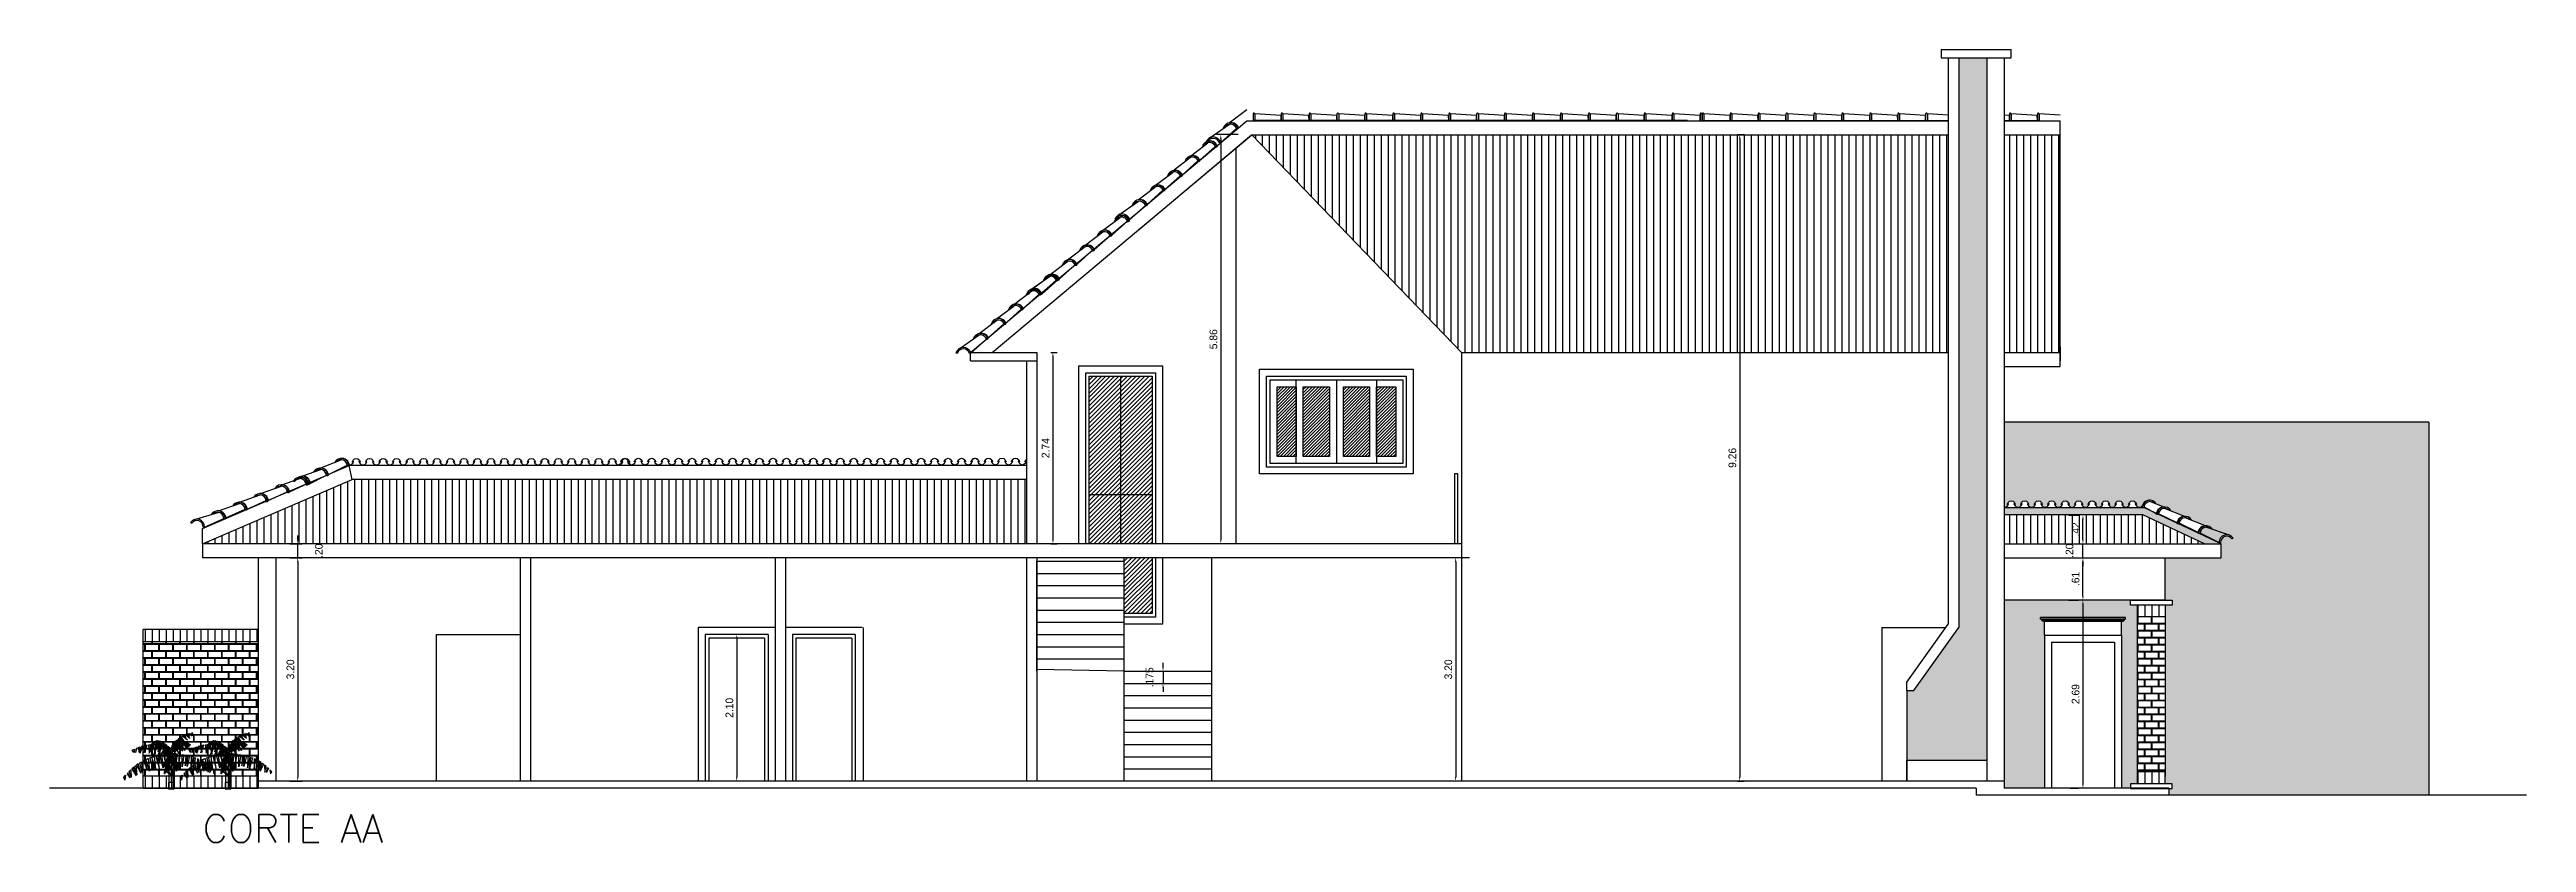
# Model space of a CAD drawing. Header units: millimetres. Extents: x 128 to 761, y 122 to 191.
# Drawn here: x 175.49 to 210.96, y 178.34 to 189.7 of the extents above; entities that cross this region are included whole.
import ezdxf

# ---------------------------------------------------------------- set-up
doc = ezdxf.new("R2010")
doc.units = ezdxf.units.MM
for name, color, linetype in [('ALVENARIA', 7, 'Continuous'), ('CAIXILHOS', 7, 'Continuous'), ('COTA', 5, 'Continuous'), ('LINVISTA', 1, 'Continuous'), ('P1-VEGEXT', 60, 'Continuous'), ('PAREDE', 6, 'Continuous')]:
    doc.layers.add(name, color=color, linetype=linetype)
doc.styles.add('COMODOS', font='romans.shx', dxfattribs={"height": 0.15})
doc.styles.add('EXECUÇÃO', font='', dxfattribs={"height": 0.11})
doc.styles.get('EXECUÇÃO').set_extended_font_data('AvantGarde Md BT')
doc.dimstyles.new('COTAEXEC', dxfattribs={"dimscale": 0.05, "dimtxt": 0.11, "dimasz": 1.2, "dimexe": 1.25, "dimexo": 4, "dimgap": 1, "dimtad": 1, "dimrnd": 0.005, "dimzin": 4, "dimdsep": 46, "dimtxsty": 'EXECUÇÃO', "dimcen": 2.5, "dimdle": 0.15, "dimclrd": 2, "dimclre": 2, "dimclrt": 220, "dimadec": 0, "dimazin": 0, "dimtfac": 0.075, "dimtmove": 2, "dimatfit": 3, "dimfxl": 1, "dimtolj": 1, "dimtzin": 0, "dimarcsym": 0})
pattern_1 = [(90, (-195.59665, 17.68315), (-0.1, 6e-18), [])]
pattern_2 = [(90, (-207.03534, -54.49034), (-0.1, 6e-18), [])]
pattern_3 = [(0, (-207.03534, -54.49034), (0.1, 0.1), [0.192, -0.008]), (0, (-207.03534, -54.39834), (0.1, 0.1), [0.192, -0.008]), (90, (-207.03534, -54.49034), (-0.1, 0.1), [0.092, -0.108]), (90, (-207.04334, -54.49034), (-0.1, 0.1), [0.092, -0.108])]

# ---------------------------------------------------------------- blocks, each defined once
blk = doc.blocks.new('A$C19217AA6')
at = {"layer": 'P1-VEGEXT', "color": 84}
for p, q in [((0.322, 0.782), (0.317, 0.8)), ((0.317, 0.8), (0.339, 0.799)), ((0.339, 0.799), (0.322, 0.782)), ((0.357, 0.794), (0.327, 0.758)), ((0.327, 0.758), (0.369, 0.792)), ((0.369, 0.792), (0.357, 0.794)), ((0.408, 0.781), (0.361, 0.722)), ((0.361, 0.722), (0.423, 0.776)), ((0.369, 0.749), (0.381, 0.789)), ((0.396, 0.784), (0.369, 0.749)), ((0.381, 0.789), (0.396, 0.784)), ((0.45, 0.764), (0.396, 0.7)), ((0.396, 0.7), (0.465, 0.756)), ((0.423, 0.776), (0.408, 0.781)), ((0.416, 0.723), (0.43, 0.772)), ((0.445, 0.766), (0.42, 0.73)), ((0.43, 0.772), (0.445, 0.766)), ((0.465, 0.756), (0.45, 0.764)), ((0.452, 0.695), (0.479, 0.748)), ((0.489, 0.743), (0.452, 0.695)), ((0.455, 0.686), (0.504, 0.733)), ((0.516, 0.725), (0.462, 0.686)), ((0.479, 0.748), (0.489, 0.743)), ((0.519, 0.722), (0.497, 0.671)), ((0.504, 0.733), (0.516, 0.725)), ((0.507, 0.672), (0.534, 0.71)), ((0.534, 0.71), (0.519, 0.722)), ((0.14, 0.369), (0.12, 0.354)), ((0.165, 0.258), (0.14, 0.369)), ((0.152, 0.379), (0.175, 0.392)), ((0.182, 0.272), (0.152, 0.379)), ((0.175, 0.392), (0.182, 0.272)), ((0.207, 0.41), (0.182, 0.397)), ((0.182, 0.397), (0.226, 0.286)), ((0.226, 0.286), (0.207, 0.41)), ((0.234, 0.423), (0.251, 0.433)), ((0.251, 0.295), (0.234, 0.423)), ((0.251, 0.433), (0.251, 0.295)), ((0.3, 0.453), (0.278, 0.445)), ((0.278, 0.445), (0.315, 0.313)), ((0.315, 0.313), (0.3, 0.453)), ((0.31, 0.458), (0.342, 0.468)), ((0.349, 0.305), (0.31, 0.458)), ((0.342, 0.468), (0.349, 0.305)), ((0.398, 0.664), (0.354, 0.628)), ((0.354, 0.628), (0.388, 0.654)), ((0.388, 0.481), (0.364, 0.474)), ((0.364, 0.474), (0.401, 0.322)), ((0.406, 0.661), (0.371, 0.61)), ((0.371, 0.61), (0.408, 0.656)), ((0.416, 0.645), (0.381, 0.599)), ((0.381, 0.599), (0.416, 0.643)), ((0.388, 0.654), (0.398, 0.664)), ((0.388, 0.481), (0.42, 0.487)), ((0.428, 0.331), (0.388, 0.481)), ((0.401, 0.322), (0.388, 0.481)), ((0.408, 0.672), (0.403, 0.669)), ((0.403, 0.669), (0.433, 0.617)), ((0.428, 0.622), (0.403, 0.587)), ((0.403, 0.587), (0.43, 0.62)), ((0.433, 0.617), (0.408, 0.672)), ((0.418, 0.676), (0.411, 0.666)), ((0.413, 0.661), (0.428, 0.679)), ((0.428, 0.679), (0.418, 0.676)), ((0.435, 0.671), (0.418, 0.648)), ((0.418, 0.645), (0.435, 0.666)), ((0.42, 0.487), (0.428, 0.331)), ((0.445, 0.645), (0.428, 0.623)), ((0.438, 0.684), (0.43, 0.682)), ((0.43, 0.682), (0.47, 0.594)), ((0.43, 0.62), (0.448, 0.641)), ((0.475, 0.628), (0.433, 0.554)), ((0.433, 0.554), (0.465, 0.6)), ((0.47, 0.594), (0.438, 0.684)), ((0.438, 0.676), (0.445, 0.684)), ((0.452, 0.686), (0.44, 0.672)), ((0.455, 0.684), (0.44, 0.669)), ((0.443, 0.669), (0.455, 0.679)), ((0.445, 0.684), (0.452, 0.686)), ((0.47, 0.495), (0.445, 0.492)), ((0.445, 0.492), (0.472, 0.318)), ((0.46, 0.666), (0.448, 0.649)), ((0.45, 0.646), (0.462, 0.661)), ((0.465, 0.686), (0.455, 0.686)), ((0.455, 0.686), (0.492, 0.587)), ((0.492, 0.587), (0.465, 0.686)), ((0.465, 0.6), (0.479, 0.618)), ((0.465, 0.54), (0.509, 0.617)), ((0.511, 0.605), (0.465, 0.54)), ((0.467, 0.674), (0.475, 0.684)), ((0.479, 0.682), (0.467, 0.669)), ((0.467, 0.627), (0.472, 0.633)), ((0.475, 0.631), (0.467, 0.627)), ((0.472, 0.318), (0.47, 0.495)), ((0.475, 0.684), (0.479, 0.682)), ((0.494, 0.661), (0.477, 0.633)), ((0.477, 0.636), (0.484, 0.643)), ((0.477, 0.635), (0.479, 0.636)), ((0.482, 0.622), (0.499, 0.646)), ((0.497, 0.677), (0.489, 0.681)), ((0.489, 0.681), (0.524, 0.572)), ((0.494, 0.663), (0.489, 0.653)), ((0.497, 0.594), (0.489, 0.589)), ((0.489, 0.589), (0.489, 0.589)), ((0.494, 0.499), (0.516, 0.5)), ((0.524, 0.331), (0.494, 0.499)), ((0.524, 0.572), (0.497, 0.677)), ((0.504, 0.676), (0.499, 0.666)), ((0.502, 0.651), (0.516, 0.669)), ((0.504, 0.653), (0.556, 0.69)), ((0.516, 0.669), (0.504, 0.676)), ((0.509, 0.62), (0.526, 0.648)), ((0.511, 0.604), (0.511, 0.605)), ((0.546, 0.7), (0.514, 0.669)), ((0.531, 0.631), (0.514, 0.607)), ((0.514, 0.605), (0.534, 0.618)), ((0.514, 0.502), (0.546, 0.568)), ((0.548, 0.559), (0.514, 0.502)), ((0.516, 0.307), (0.612, 0.509)), ((0.612, 0.504), (0.516, 0.307)), ((0.516, 0.5), (0.524, 0.331)), ((0.531, 0.627), (0.519, 0.615)), ((0.524, 0.666), (0.546, 0.651)), ((0.524, 0.666), (0.553, 0.543)), ((0.617, 0.492), (0.524, 0.281)), ((0.524, 0.281), (0.615, 0.474)), ((0.531, 0.631), (0.526, 0.622)), ((0.529, 0.625), (0.531, 0.627)), ((0.553, 0.543), (0.534, 0.659)), ((0.534, 0.277), (0.622, 0.456)), ((0.629, 0.448), (0.534, 0.277)), ((0.536, 0.633), (0.568, 0.677)), ((0.578, 0.666), (0.536, 0.631)), ((0.546, 0.651), (0.536, 0.638)), ((0.538, 0.622), (0.556, 0.635)), ((0.543, 0.564), (0.538, 0.559)), ((0.538, 0.559), (0.543, 0.563)), ((0.556, 0.69), (0.541, 0.654)), ((0.561, 0.502), (0.541, 0.502)), ((0.541, 0.502), (0.556, 0.39)), ((0.556, 0.69), (0.546, 0.7)), ((0.548, 0.571), (0.563, 0.6)), ((0.563, 0.587), (0.548, 0.561)), ((0.578, 0.399), (0.548, 0.309)), ((0.639, 0.413), (0.551, 0.254)), ((0.551, 0.254), (0.642, 0.397)), ((0.566, 0.577), (0.553, 0.569)), ((0.568, 0.677), (0.556, 0.69)), ((0.566, 0.638), (0.556, 0.645)), ((0.556, 0.645), (0.578, 0.512)), ((0.556, 0.389), (0.558, 0.363)), ((0.566, 0.582), (0.558, 0.576)), ((0.561, 0.584), (0.563, 0.586)), ((0.561, 0.399), (0.561, 0.502)), ((0.561, 0.363), (0.561, 0.397)), ((0.563, 0.638), (0.588, 0.656)), ((0.563, 0.495), (0.575, 0.52)), ((0.575, 0.515), (0.563, 0.495)), ((0.578, 0.512), (0.566, 0.638)), ((0.568, 0.592), (0.602, 0.633)), ((0.578, 0.63), (0.568, 0.61)), ((0.568, 0.595), (0.585, 0.622)), ((0.598, 0.61), (0.57, 0.587)), ((0.57, 0.579), (0.598, 0.599)), ((0.575, 0.525), (0.573, 0.523)), ((0.575, 0.522), (0.602, 0.574)), ((0.605, 0.559), (0.575, 0.517)), ((0.575, 0.527), (0.58, 0.53)), ((0.575, 0.525), (0.578, 0.528)), ((0.588, 0.656), (0.578, 0.666)), ((0.585, 0.622), (0.578, 0.63)), ((0.588, 0.458), (0.58, 0.502)), ((0.58, 0.502), (0.602, 0.502)), ((0.588, 0.372), (0.58, 0.356)), ((0.58, 0.356), (0.585, 0.372)), ((0.595, 0.643), (0.583, 0.623)), ((0.585, 0.423), (0.615, 0.505)), ((0.585, 0.384), (0.617, 0.468)), ((0.585, 0.366), (0.588, 0.372)), ((0.588, 0.371), (0.585, 0.366)), ((0.59, 0.438), (0.588, 0.454)), ((0.588, 0.428), (0.588, 0.425)), ((0.588, 0.415), (0.588, 0.386)), ((0.588, 0.372), (0.588, 0.372)), ((0.588, 0.32), (0.588, 0.371)), ((0.59, 0.538), (0.607, 0.55)), ((0.59, 0.394), (0.617, 0.464)), ((0.612, 0.495), (0.593, 0.438)), ((0.607, 0.428), (0.593, 0.428)), ((0.593, 0.428), (0.593, 0.428)), ((0.602, 0.633), (0.595, 0.643)), ((0.605, 0.554), (0.595, 0.545)), ((0.61, 0.622), (0.598, 0.61)), ((0.605, 0.604), (0.598, 0.612)), ((0.598, 0.612), (0.612, 0.507)), ((0.598, 0.428), (0.598, 0.413)), ((0.598, 0.409), (0.598, 0.405)), ((0.598, 0.338), (0.598, 0.39)), ((0.602, 0.502), (0.602, 0.487)), ((0.602, 0.484), (0.602, 0.471)), ((0.602, 0.466), (0.602, 0.459)), ((0.602, 0.448), (0.602, 0.43)), ((0.605, 0.602), (0.617, 0.61)), ((0.612, 0.507), (0.605, 0.604)), ((0.605, 0.581), (0.615, 0.597)), ((0.625, 0.587), (0.607, 0.563)), ((0.629, 0.576), (0.607, 0.558)), ((0.62, 0.461), (0.607, 0.428)), ((0.617, 0.61), (0.61, 0.622)), ((0.61, 0.553), (0.629, 0.569)), ((0.62, 0.461), (0.61, 0.431)), ((0.612, 0.509), (0.612, 0.499)), ((0.615, 0.509), (0.612, 0.502)), ((0.691, 0.325), (0.612, 0.504)), ((0.612, 0.499), (0.615, 0.489)), ((0.62, 0.6), (0.615, 0.594)), ((0.615, 0.597), (0.625, 0.587)), ((0.615, 0.507), (0.62, 0.515)), ((0.617, 0.515), (0.615, 0.51)), ((0.659, 0.4), (0.615, 0.513)), ((0.615, 0.513), (0.615, 0.512)), ((0.615, 0.512), (0.654, 0.405)), ((0.615, 0.474), (0.62, 0.482)), ((0.708, 0.295), (0.615, 0.479)), ((0.615, 0.479), (0.617, 0.469)), ((0.62, 0.515), (0.617, 0.515)), ((0.62, 0.482), (0.617, 0.492)), ((0.617, 0.482), (0.688, 0.331)), ((0.62, 0.479), (0.617, 0.471)), ((0.617, 0.469), (0.625, 0.45)), ((0.632, 0.428), (0.617, 0.428)), ((0.62, 0.6), (0.627, 0.59)), ((0.62, 0.468), (0.622, 0.474)), ((0.62, 0.464), (0.625, 0.471)), ((0.622, 0.458), (0.62, 0.451)), ((0.62, 0.428), (0.625, 0.436)), ((0.62, 0.428), (0.622, 0.435)), ((0.625, 0.435), (0.62, 0.428)), ((0.627, 0.59), (0.622, 0.587)), ((0.625, 0.512), (0.622, 0.513)), ((0.622, 0.513), (0.698, 0.333)), ((0.627, 0.499), (0.622, 0.5)), ((0.622, 0.5), (0.622, 0.489)), ((0.622, 0.487), (0.622, 0.481)), ((0.622, 0.477), (0.625, 0.482)), ((0.625, 0.471), (0.622, 0.463)), ((0.622, 0.461), (0.625, 0.468)), ((0.627, 0.466), (0.622, 0.459)), ((0.622, 0.454), (0.622, 0.456)), ((0.622, 0.456), (0.629, 0.448)), ((0.622, 0.428), (0.625, 0.441)), ((0.698, 0.333), (0.625, 0.512)), ((0.627, 0.497), (0.625, 0.487)), ((0.625, 0.484), (0.629, 0.494)), ((0.625, 0.481), (0.627, 0.469)), ((0.625, 0.472), (0.625, 0.476)), ((0.627, 0.5), (0.632, 0.554)), ((0.632, 0.509), (0.627, 0.5)), ((0.627, 0.469), (0.627, 0.469)), ((0.627, 0.453), (0.627, 0.461)), ((0.627, 0.461), (0.632, 0.443)), ((0.627, 0.446), (0.708, 0.295)), ((0.627, 0.428), (0.627, 0.39)), ((0.627, 0.372), (0.627, 0.289)), ((0.629, 0.576), (0.632, 0.579)), ((0.629, 0.577), (0.634, 0.572)), ((0.644, 0.486), (0.629, 0.577)), ((0.634, 0.536), (0.629, 0.507)), ((0.629, 0.495), (0.634, 0.505)), ((0.634, 0.431), (0.629, 0.428)), ((0.632, 0.579), (0.634, 0.572)), ((0.634, 0.505), (0.632, 0.509)), ((0.652, 0.499), (0.632, 0.499)), ((0.632, 0.438), (0.634, 0.425)), ((0.632, 0.435), (0.632, 0.431)), ((0.632, 0.433), (0.72, 0.268)), ((0.632, 0.433), (0.637, 0.417)), ((0.632, 0.428), (0.632, 0.428)), ((0.634, 0.572), (0.642, 0.579)), ((0.634, 0.572), (0.644, 0.577)), ((0.664, 0.502), (0.634, 0.572)), ((0.634, 0.572), (0.644, 0.486)), ((0.637, 0.502), (0.634, 0.499)), ((0.634, 0.502), (0.634, 0.484)), ((0.664, 0.418), (0.634, 0.502)), ((0.634, 0.499), (0.664, 0.418)), ((0.637, 0.453), (0.634, 0.481)), ((0.634, 0.431), (0.634, 0.431)), ((0.637, 0.428), (0.634, 0.428)), ((0.637, 0.561), (0.637, 0.546)), ((0.637, 0.507), (0.639, 0.499)), ((0.637, 0.505), (0.637, 0.507)), ((0.639, 0.499), (0.637, 0.505)), ((0.642, 0.464), (0.637, 0.451)), ((0.637, 0.451), (0.637, 0.445)), ((0.639, 0.445), (0.637, 0.443)), ((0.639, 0.428), (0.637, 0.44)), ((0.637, 0.417), (0.637, 0.41)), ((0.642, 0.579), (0.639, 0.576)), ((0.639, 0.502), (0.639, 0.499)), ((0.639, 0.499), (0.642, 0.5)), ((0.642, 0.463), (0.639, 0.456)), ((0.644, 0.459), (0.639, 0.45)), ((0.639, 0.428), (0.657, 0.428)), ((0.639, 0.415), (0.639, 0.423)), ((0.642, 0.397), (0.639, 0.413)), ((0.72, 0.268), (0.639, 0.412)), ((0.639, 0.395), (0.644, 0.379)), ((0.642, 0.5), (0.647, 0.512)), ((0.644, 0.51), (0.642, 0.504)), ((0.642, 0.471), (0.642, 0.466)), ((0.644, 0.468), (0.642, 0.464)), ((0.642, 0.458), (0.644, 0.459)), ((0.657, 0.428), (0.642, 0.454)), ((0.644, 0.379), (0.642, 0.407)), ((0.644, 0.577), (0.661, 0.517)), ((0.647, 0.512), (0.644, 0.51)), ((0.644, 0.499), (0.652, 0.512)), ((0.652, 0.499), (0.644, 0.472)), ((0.649, 0.479), (0.644, 0.469)), ((0.644, 0.479), (0.664, 0.431)), ((0.644, 0.461), (0.647, 0.464)), ((0.647, 0.463), (0.644, 0.461)), ((0.728, 0.238), (0.644, 0.387)), ((0.644, 0.387), (0.649, 0.369)), ((0.654, 0.499), (0.647, 0.484)), ((0.664, 0.431), (0.647, 0.481)), ((0.647, 0.466), (0.649, 0.471)), ((0.649, 0.453), (0.647, 0.463)), ((0.649, 0.589), (0.657, 0.599)), ((0.659, 0.572), (0.649, 0.589)), ((0.666, 0.454), (0.649, 0.512)), ((0.654, 0.51), (0.649, 0.499)), ((0.657, 0.507), (0.649, 0.492)), ((0.649, 0.484), (0.652, 0.492)), ((0.649, 0.484), (0.666, 0.445)), ((0.649, 0.471), (0.652, 0.474)), ((0.649, 0.369), (0.657, 0.353)), ((0.652, 0.512), (0.654, 0.51)), ((0.652, 0.492), (0.666, 0.453)), ((0.652, 0.474), (0.652, 0.477)), ((0.664, 0.425), (0.652, 0.448)), ((0.654, 0.502), (0.664, 0.476)), ((0.654, 0.499), (0.654, 0.502)), ((0.657, 0.599), (0.661, 0.586)), ((0.657, 0.515), (0.657, 0.499)), ((0.657, 0.499), (0.659, 0.513)), ((0.664, 0.487), (0.657, 0.504)), ((0.659, 0.376), (0.657, 0.363)), ((0.657, 0.361), (0.661, 0.372)), ((0.657, 0.354), (0.657, 0.356)), ((0.674, 0.592), (0.659, 0.584)), ((0.659, 0.584), (0.666, 0.474)), ((0.659, 0.528), (0.661, 0.543)), ((0.659, 0.523), (0.661, 0.53)), ((0.659, 0.428), (0.659, 0.428)), ((0.659, 0.428), (0.664, 0.428)), ((0.659, 0.4), (0.659, 0.425)), ((0.659, 0.394), (0.661, 0.413)), ((0.659, 0.381), (0.659, 0.397)), ((0.659, 0.374), (0.659, 0.376)), ((0.659, 0.359), (0.659, 0.363)), ((0.671, 0.366), (0.661, 0.387)), ((0.661, 0.379), (0.661, 0.376)), ((0.664, 0.415), (0.674, 0.499)), ((0.664, 0.428), (0.664, 0.42)), ((0.664, 0.418), (0.664, 0.415)), ((0.669, 0.4), (0.664, 0.386)), ((0.664, 0.381), (0.664, 0.384)), ((0.664, 0.384), (0.671, 0.364)), ((0.664, 0.372), (0.664, 0.379)), ((0.664, 0.351), (0.664, 0.368)), ((0.688, 0.322), (0.664, 0.361)), ((0.666, 0.587), (0.669, 0.607)), ((0.666, 0.474), (0.674, 0.592)), ((0.666, 0.502), (0.671, 0.487)), ((0.671, 0.484), (0.666, 0.494)), ((0.669, 0.474), (0.666, 0.484)), ((0.666, 0.476), (0.669, 0.468)), ((0.679, 0.615), (0.669, 0.607)), ((0.696, 0.497), (0.669, 0.402)), ((0.688, 0.369), (0.669, 0.404)), ((0.669, 0.402), (0.671, 0.392)), ((0.679, 0.615), (0.671, 0.587)), ((0.716, 0.487), (0.671, 0.568)), ((0.671, 0.554), (0.716, 0.487)), ((0.671, 0.413), (0.693, 0.361)), ((0.676, 0.399), (0.671, 0.41)), ((0.674, 0.499), (0.696, 0.497)), ((0.674, 0.358), (0.684, 0.335)), ((0.684, 0.333), (0.674, 0.356)), ((0.676, 0.431), (0.706, 0.366)), ((0.676, 0.43), (0.703, 0.351)), ((0.703, 0.364), (0.676, 0.425)), ((0.676, 0.381), (0.691, 0.346)), ((0.703, 0.348), (0.679, 0.397)), ((0.691, 0.346), (0.679, 0.376)), ((0.708, 0.392), (0.681, 0.45)), ((0.681, 0.445), (0.706, 0.39)), ((0.684, 0.597), (0.698, 0.604)), ((0.72, 0.525), (0.684, 0.597)), ((0.688, 0.369), (0.703, 0.345)), ((0.698, 0.633), (0.691, 0.627)), ((0.691, 0.627), (0.718, 0.581)), ((0.716, 0.597), (0.698, 0.633)), ((0.698, 0.604), (0.72, 0.546)), ((0.703, 0.561), (0.698, 0.517)), ((0.698, 0.515), (0.706, 0.554)), ((0.698, 0.512), (0.698, 0.505)), ((0.703, 0.586), (0.706, 0.599)), ((0.703, 0.341), (0.718, 0.495)), ((0.74, 0.492), (0.703, 0.341)), ((0.711, 0.643), (0.706, 0.613)), ((0.706, 0.359), (0.728, 0.317)), ((0.711, 0.589), (0.708, 0.574)), ((0.728, 0.317), (0.708, 0.361)), ((0.723, 0.651), (0.711, 0.643)), ((0.711, 0.381), (0.735, 0.335)), ((0.713, 0.6), (0.716, 0.607)), ((0.735, 0.335), (0.713, 0.382)), ((0.716, 0.61), (0.723, 0.651)), ((0.733, 0.615), (0.716, 0.61)), ((0.716, 0.61), (0.728, 0.466)), ((0.718, 0.495), (0.725, 0.494)), ((0.728, 0.466), (0.733, 0.615)), ((0.728, 0.525), (0.747, 0.481)), ((0.747, 0.481), (0.728, 0.513)), ((0.728, 0.494), (0.74, 0.492)), ((0.74, 0.645), (0.73, 0.589)), ((0.73, 0.572), (0.745, 0.636)), ((0.77, 0.494), (0.73, 0.568)), ((0.73, 0.558), (0.77, 0.494)), ((0.745, 0.666), (0.733, 0.658)), ((0.733, 0.658), (0.757, 0.622)), ((0.767, 0.489), (0.743, 0.302)), ((0.743, 0.302), (0.792, 0.486)), ((0.745, 0.666), (0.755, 0.671)), ((0.787, 0.592), (0.745, 0.666)), ((0.755, 0.671), (0.75, 0.654)), ((0.75, 0.62), (0.767, 0.625)), ((0.787, 0.541), (0.75, 0.62)), ((0.76, 0.595), (0.755, 0.569)), ((0.755, 0.569), (0.762, 0.594)), ((0.765, 0.676), (0.777, 0.682)), ((0.794, 0.63), (0.765, 0.676)), ((0.777, 0.656), (0.767, 0.623)), ((0.767, 0.625), (0.787, 0.568)), ((0.792, 0.486), (0.767, 0.489)), ((0.77, 0.62), (0.779, 0.651)), ((0.777, 0.682), (0.804, 0.631)), ((0.777, 0.594), (0.787, 0.581)), ((0.784, 0.684), (0.779, 0.672)), ((0.784, 0.666), (0.792, 0.686)), ((0.792, 0.686), (0.784, 0.684)), ((0.811, 0.633), (0.787, 0.63)), ((0.787, 0.63), (0.789, 0.495)), ((0.789, 0.495), (0.811, 0.633)), ((0.824, 0.471), (0.794, 0.528)), ((0.797, 0.543), (0.824, 0.471)), ((0.797, 0.286), (0.819, 0.479)), ((0.846, 0.472), (0.797, 0.286)), ((0.799, 0.569), (0.821, 0.535)), ((0.821, 0.535), (0.799, 0.563)), ((0.851, 0.627), (0.802, 0.689)), ((0.802, 0.689), (0.807, 0.689)), ((0.811, 0.672), (0.802, 0.636)), ((0.804, 0.633), (0.816, 0.668)), ((0.807, 0.689), (0.851, 0.63)), ((0.846, 0.561), (0.807, 0.613)), ((0.809, 0.625), (0.838, 0.574)), ((0.811, 0.633), (0.831, 0.635)), ((0.856, 0.54), (0.811, 0.633)), ((0.816, 0.602), (0.811, 0.59)), ((0.811, 0.59), (0.814, 0.602)), ((0.819, 0.69), (0.814, 0.677)), ((0.819, 0.613), (0.816, 0.61)), ((0.826, 0.689), (0.819, 0.69)), ((0.819, 0.671), (0.826, 0.689)), ((0.819, 0.609), (0.819, 0.612)), ((0.819, 0.479), (0.819, 0.477)), ((0.819, 0.477), (0.846, 0.472)), ((0.826, 0.633), (0.831, 0.649)), ((0.87, 0.636), (0.829, 0.69)), ((0.829, 0.69), (0.838, 0.689)), ((0.834, 0.646), (0.829, 0.633)), ((0.831, 0.635), (0.853, 0.564)), ((0.834, 0.653), (0.841, 0.674)), ((0.846, 0.669), (0.836, 0.648)), ((0.838, 0.689), (0.875, 0.636)), ((0.846, 0.687), (0.843, 0.681)), ((0.853, 0.686), (0.846, 0.687)), ((0.848, 0.674), (0.853, 0.686)), ((0.848, 0.613), (0.851, 0.62)), ((0.851, 0.618), (0.848, 0.613)), ((0.878, 0.636), (0.851, 0.636)), ((0.851, 0.636), (0.858, 0.499)), ((0.873, 0.466), (0.851, 0.291)), ((0.851, 0.291), (0.907, 0.454)), ((0.89, 0.636), (0.856, 0.682)), ((0.856, 0.682), (0.866, 0.677)), ((0.858, 0.636), (0.863, 0.646)), ((0.858, 0.499), (0.878, 0.636)), ((0.866, 0.643), (0.861, 0.636)), ((0.878, 0.495), (0.861, 0.527)), ((0.863, 0.651), (0.87, 0.663)), ((0.863, 0.536), (0.878, 0.495)), ((0.866, 0.677), (0.893, 0.636)), ((0.873, 0.658), (0.868, 0.648)), ((0.87, 0.668), (0.875, 0.674)), ((0.87, 0.6), (0.885, 0.586)), ((0.932, 0.446), (0.873, 0.466)), ((0.875, 0.674), (0.88, 0.669)), ((0.88, 0.669), (0.875, 0.661)), ((0.875, 0.635), (0.9, 0.602)), ((0.9, 0.6), (0.875, 0.63)), ((0.907, 0.454), (0.878, 0.282)), ((0.878, 0.282), (0.932, 0.446)), ((0.929, 0.625), (0.885, 0.664)), ((0.885, 0.664), (0.895, 0.654)), ((0.885, 0.636), (0.905, 0.636)), ((0.934, 0.523), (0.885, 0.636)), ((0.895, 0.654), (0.929, 0.625)), ((0.905, 0.636), (0.934, 0.531)), ((0.91, 0.612), (0.915, 0.609)), ((0.947, 0.633), (0.929, 0.635)), ((0.929, 0.635), (0.937, 0.52)), ((0.937, 0.52), (0.947, 0.633)), ((0.937, 0.527), (0.942, 0.513)), ((0.942, 0.513), (0.937, 0.523)), ((0.956, 0.436), (0.937, 0.254)), ((0.937, 0.254), (0.991, 0.422)), ((0.991, 0.422), (0.956, 0.436)), ((0.969, 0.264), (1.003, 0.417)), ((1.025, 0.404), (0.969, 0.264)), ((1.001, 0.558), (0.971, 0.63)), ((0.971, 0.63), (0.993, 0.625)), ((0.993, 0.625), (1.001, 0.592)), ((1.023, 0.618), (1.001, 0.625)), ((1.001, 0.625), (1.001, 0.522)), ((1.001, 0.522), (1.023, 0.618)), ((1.003, 0.417), (1.025, 0.404)), ((1.018, 0.517), (1.006, 0.545)), ((1.008, 0.556), (1.018, 0.517)), ((1.072, 0.513), (1.035, 0.615)), ((1.035, 0.615), (1.055, 0.61)), ((1.055, 0.389), (1.045, 0.235)), ((1.045, 0.235), (1.075, 0.377)), ((1.055, 0.61), (1.072, 0.513)), ((1.075, 0.377), (1.055, 0.389)), ((1.062, 0.225), (1.099, 0.359)), ((1.097, 0.595), (1.075, 0.604)), ((1.075, 0.604), (1.082, 0.52)), ((1.082, 0.52), (1.097, 0.595)), ((1.099, 0.359), (1.126, 0.343)), ((1.141, 0.523), (1.116, 0.587)), ((1.116, 0.587), (1.131, 0.581)), ((1.131, 0.581), (1.141, 0.523)), ((1.185, 0.556), (1.153, 0.572)), ((1.153, 0.572), (1.163, 0.525)), ((1.163, 0.525), (1.185, 0.556)), ((0, 0.248), (0.027, 0.277)), ((0.017, 0.217), (0, 0.248)), ((0.027, 0.277), (0.017, 0.217)), ((0.061, 0.309), (0.049, 0.295)), ((0.049, 0.295), (0.076, 0.238)), ((0.076, 0.238), (0.061, 0.309)), ((0.081, 0.323), (0.103, 0.341)), ((0.101, 0.243), (0.081, 0.323)), ((0.103, 0.341), (0.101, 0.243)), ((0.12, 0.354), (0.165, 0.258)), ((0.546, 0.299), (0.546, 0.299)), ((0.558, 0.284), (0.588, 0.335)), ((0.588, 0.331), (0.558, 0.284)), ((0.561, 0.272), (0.561, 0.272)), ((0.566, 0.307), (0.588, 0.348)), ((0.588, 0.346), (0.566, 0.307)), ((0.57, 0.34), (0.573, 0.35)), ((0.573, 0.348), (0.57, 0.34)), ((0.573, 0.289), (0.588, 0.309)), ((0.588, 0.354), (0.575, 0.328)), ((0.575, 0.328), (0.588, 0.353)), ((0.588, 0.351), (0.575, 0.328)), ((0.578, 0.318), (0.588, 0.343)), ((0.583, 0.307), (0.588, 0.312)), ((0.588, 0.312), (0.588, 0.002)), ((0.595, 0.092), (0.588, 0.094)), ((0.588, 0.094), (0.598, 0.092)), ((0.588, 0.002), (0.593, 0)), ((0.593, 0), (0.595, 0.092)), ((0.659, 0.354), (0.595, 0.223)), ((0.595, 0.223), (0.664, 0.333)), ((0.595, 0.092), (0.659, 0.092)), ((0.598, 0.228), (0.598, 0.327)), ((0.598, 0.092), (0.598, 0.227)), ((0.625, 0.092), (0.625, 0)), ((0.627, 0.274), (0.627, 0.092)), ((0.679, 0.276), (0.632, 0.197)), ((0.632, 0.197), (0.691, 0.241)), ((0.664, 0.333), (0.659, 0.354)), ((0.659, 0.351), (0.728, 0.238)), ((0.659, 0.241), (0.659, 0.325)), ((0.659, 0), (0.659, 0.217)), ((0.659, 0.092), (0.664, 0.094)), ((0.669, 0.094), (0.659, 0.092)), ((0.669, 0.002), (0.659, 0)), ((0.664, 0.345), (0.664, 0.25)), ((0.664, 0.313), (0.669, 0.299)), ((0.728, 0.22), (0.664, 0.313)), ((0.664, 0.284), (0.669, 0.274)), ((0.669, 0.274), (0.664, 0.281)), ((0.664, 0.22), (0.664, 0.094)), ((0.664, 0.094), (0.669, 0.094)), ((0.669, 0.299), (0.728, 0.22)), ((0.669, 0.094), (0.669, 0.002)), ((0.691, 0.241), (0.679, 0.276)), ((0.684, 0.333), (0.706, 0.297)), ((0.703, 0.287), (0.688, 0.323)), ((0.691, 0.317), (0.688, 0.322)), ((0.691, 0.323), (0.706, 0.297)), ((0.706, 0.297), (0.693, 0.318)), ((0.706, 0.297), (0.698, 0.305)), ((0.703, 0.348), (0.713, 0.327)), ((0.703, 0.346), (0.72, 0.315)), ((0.72, 0.315), (0.703, 0.343)), ((1.126, 0.343), (1.062, 0.225)), ((1.134, 0.336), (1.119, 0.202)), ((1.119, 0.202), (1.156, 0.32)), ((1.129, 0.189), (1.17, 0.309)), ((1.19, 0.291), (1.129, 0.189)), ((1.156, 0.32), (1.134, 0.336)), ((1.17, 0.309), (1.19, 0.291)), ((1.207, 0.274), (1.202, 0.163)), ((1.202, 0.163), (1.229, 0.253)), ((1.229, 0.253), (1.207, 0.274)), ((1.222, 0.159), (1.249, 0.233)), ((1.261, 0.218), (1.222, 0.159)), ((1.249, 0.233), (1.261, 0.218)), ((1.308, 0.163), (1.284, 0.197)), ((1.284, 0.197), (1.291, 0.128)), ((1.291, 0.128), (1.308, 0.163)), ((0.593, 0), (0.659, 0))]:
    blk.add_line(p, q, dxfattribs=at)
blk = doc.blocks.new('A$C7716416F')
at = {"xscale": -1}
blk.add_blockref('A$C19217AA6', (1.308, 0), dxfattribs=at)
blk = doc.blocks.new('CUMEEIRA')
at = {"layer": 'ALVENARIA', "color": 4, "ltscale": 0.5}
for p, q in [((-0.142, 0.13), (-0.131, 0.113)), ((0, 0), (0.018, -0.008)), ((0.018, -0.008), (0.32, 0.002)), ((0.35, -0.003), (0.652, 0.007)), ((0.68, -0.003), (0.976, 0.007)), ((1.003, -0.003), (1.305, 0.007)), ((1.334, -0.003), (1.629, 0.007)), ((0.318, -0.003), (0.337, -0.011)), ((0.648, -0.003), (0.667, -0.011)), ((0.973, -0.003), (0.991, -0.011)), ((1.302, -0.003), (1.32, -0.011)), ((1.626, -0.003), (1.645, -0.011))]:
    blk.add_line(p, q, dxfattribs=at)
at = {"layer": 'ALVENARIA', "color": 3, "ltscale": 0.5}
for p, q in [((-0.076, 0.146), (0.28, 0.112)), ((0.292, 0.13), (0.607, 0.113)), ((0.616, 0.13), (0.931, 0.113)), ((0.94, 0.13), (1.26, 0.113)), ((1.269, 0.13), (1.584, 0.113)), ((0.337, -0.011), (0.348, -0.01)), ((0.667, -0.011), (0.678, -0.01)), ((0.991, -0.011), (1.003, -0.01)), ((1.32, -0.011), (1.331, -0.01)), ((1.645, -0.011), (1.656, -0.01))]:
    blk.add_line(p, q, dxfattribs=at)
at = {"layer": 'ALVENARIA', "color": 4, "ltscale": 0.5}
for centre, radius, start, end in [((-0.083, 0.036), 0.111, 336.6256, 121.8525), ((0.235, 0.033), 0.0907, 336.6256, 109.2265), ((0.568, 0.034), 0.088, 335.4621, 109.848), ((0.893, 0.034), 0.088, 335.4621, 109.848), ((1.222, 0.034), 0.088, 335.4621, 109.848), ((1.546, 0.034), 0.088, 335.4621, 109.848)]:
    blk.add_arc(centre, radius, start, end, dxfattribs=at)
at = {"layer": 'ALVENARIA', "color": 5, "ltscale": 0.5}
blk.add_arc((-0.083, 0.036), 0.0907, 336.6256, 121.8525, dxfattribs=at)
at = {"layer": 'ALVENARIA', "color": 3, "ltscale": 0.5}
for centre, radius, start, end in [((0.238, 0.034), 0.109, 335.7889, 125.8354), ((0.243, 0.029), 0.112, 339.9611, 74.5368), ((0.571, 0.035), 0.106, 334.5638, 127.6865), ((0.575, 0.029), 0.11, 339.5176, 72.6649), ((0.896, 0.035), 0.106, 334.5638, 127.6865), ((0.9, 0.029), 0.11, 339.5176, 72.6649), ((1.225, 0.035), 0.106, 334.5638, 127.6865), ((1.228, 0.029), 0.11, 339.5176, 72.6649), ((1.549, 0.035), 0.106, 334.5638, 127.6865), ((1.553, 0.029), 0.11, 339.5176, 72.6649)]:
    blk.add_arc(centre, radius, start, end, dxfattribs=at)
blk = doc.blocks.new('TELHAVISTA')
at = {"layer": 'LINVISTA', "color": 2}
blk.add_lwpolyline([(-0.197, 0.01), (-0.172, 0.016), (-0.151, 0.034), (-0.139, 0.061), (-0.158, 0.051), (-0.146, 0.078), (-0.126, 0.096), (-0.1, 0.103), (-0.075, 0.096), (-0.055, 0.078), (-0.043, 0.051), (-0.062, 0.061), (-0.05, 0.034), (-0.029, 0.016), (-0.004, 0.01), (0.021, 0.016), (0.042, 0.034), (0.054, 0.061), (0.035, 0.051), (0.047, 0.078), (0.067, 0.096), (0.093, 0.103), (0.118, 0.096), (0.138, 0.078), (0.15, 0.051), (0.131, 0.061), (0.143, 0.034), (0.164, 0.016), (0.189, 0.01), (0.214, 0.016), (0.235, 0.034), (0.247, 0.061), (0.228, 0.051), (0.24, 0.078), (0.26, 0.096), (0.285, 0.103), (0.311, 0.096), (0.331, 0.078), (0.343, 0.051), (0.324, 0.061), (0.336, 0.034), (0.357, 0.016), (0.382, 0.01), (0.407, 0.016), (0.428, 0.034), (0.44, 0.061), (0.421, 0.051), (0.433, 0.078), (0.453, 0.096), (0.478, 0.103), (0.504, 0.096), (0.524, 0.078), (0.536, 0.051), (0.517, 0.061), (0.529, 0.034), (0.55, 0.016), (0.575, 0.01), (0.6, 0.016), (0.621, 0.034), (0.633, 0.061), (0.613, 0.051), (0.626, 0.078), (0.646, 0.096), (0.671, 0.103), (0.697, 0.096), (0.717, 0.078), (0.729, 0.051), (0.71, 0.061), (0.722, 0.034), (0.743, 0.016), (0.768, 0.01), (0.793, 0.016), (0.814, 0.034), (0.826, 0.061), (0.806, 0.051), (0.818, 0.078), (0.839, 0.096), (0.864, 0.103), (0.89, 0.096), (0.91, 0.078), (0.922, 0.051), (0.903, 0.061), (0.915, 0.034), (0.935, 0.016), (0.961, 0.01)], dxfattribs=at)
blk = doc.blocks.new('CUMEEIRA1')
at = {"layer": 'ALVENARIA', "color": 3, "ltscale": 0.5}
for p, q in [((0, 0.1), (0, 0)), ((0, 0), (0.4, 0)), ((0.025, 0.1), (0.025, 0)), ((0.399, 0.075), (0.025, 0.098)), ((0.4, 0), (0.399, 0.075)), ((0.4, 0.1), (0.4, 0)), ((0.4, 0), (0.8, 0)), ((0.425, 0.1), (0.425, 0)), ((0.799, 0.075), (0.425, 0.098)), ((0.8, 0), (0.799, 0.075)), ((0.8, 0.1), (0.8, 0)), ((0.8, 0), (1.2, 0)), ((0.825, 0.1), (0.825, 0)), ((1.199, 0.075), (0.825, 0.098)), ((1.2, 0), (1.199, 0.075)), ((1.2, 0.1), (1.2, 0)), ((1.2, 0), (1.6, 0)), ((1.225, 0.1), (1.225, 0)), ((1.599, 0.075), (1.225, 0.098)), ((1.6, 0), (1.599, 0.075)), ((1.6, 0.1), (1.6, 0)), ((1.6, 0), (2, 0)), ((1.625, 0.1), (1.625, 0)), ((1.999, 0.075), (1.625, 0.098)), ((2, 0), (1.999, 0.075)), ((2, 0.1), (2, 0)), ((2, 0), (2.4, 0)), ((2.025, 0.1), (2.025, 0)), ((2.399, 0.075), (2.025, 0.098)), ((2.4, 0), (2.399, 0.075))]:
    blk.add_line(p, q, dxfattribs=at)
for centre in [(0.012, 0.096), (0.412, 0.096), (0.812, 0.096), (1.212, 0.096), (1.612, 0.096), (2.012, 0.096)]:
    blk.add_arc(centre, 0.013, 355.9613, 160.6924, dxfattribs=at)
blk = doc.blocks.new('*D569')
at = {"layer": 'COTA', "color": 2, "lineweight": -2}
for p, q in [((178.931, 182.422), (179.108, 182.422)), ((179.046, 182.362), (179.046, 179.282)), ((178.931, 179.222), (179.108, 179.222))]:
    blk.add_line(p, q, dxfattribs=at)
at = {"layer": 'COTA', "color": 2}
for points in [[(179.036, 182.362), (179.056, 182.362), (179.046, 182.422)], [(179.036, 179.282), (179.056, 179.282), (179.046, 179.222)]]:
    blk.add_solid(points, dxfattribs=at)
at = {"layer": 'DEFPOINTS', "color": 0}
for p in [(178.731, 182.422), (178.731, 179.222), (179.046, 179.222)]:
    blk.add_point(p, dxfattribs=at)
at = {"layer": 'COTA', "color": 220, "insert": (178.941, 180.822), "char_height": 0.11, "attachment_point": 5, "rotation": 90, "style": 'EXECUÇÃO'}
blk.add_mtext('\\A1;3.20', dxfattribs=at)
blk = doc.blocks.new('*D570')
at = {"layer": 'COTA', "color": 2, "lineweight": -2}
for p, q in [((179.046, 182.682), (179.046, 182.742)), ((178.931, 182.622), (179.108, 182.622)), ((178.931, 182.422), (179.108, 182.422)), ((179.046, 182.422), (179.046, 182.622)), ((179.046, 182.362), (179.046, 182.302))]:
    blk.add_line(p, q, dxfattribs=at)
at = {"layer": 'COTA', "color": 2}
for points in [[(179.036, 182.682), (179.056, 182.682), (179.046, 182.622)], [(179.036, 182.362), (179.056, 182.362), (179.046, 182.422)]]:
    blk.add_solid(points, dxfattribs=at)
at = {"layer": 'DEFPOINTS', "color": 0}
for p in [(178.731, 182.622), (178.731, 182.422), (179.046, 182.622)]:
    blk.add_point(p, dxfattribs=at)
at = {"layer": 'COTA', "color": 220, "insert": (179.348, 182.522), "char_height": 0.11, "attachment_point": 5, "rotation": 90, "style": 'EXECUÇÃO'}
blk.add_mtext('\\A1;.20', dxfattribs=at)
blk = doc.blocks.new('*D571')
at = {"layer": 'COTA', "color": 2, "lineweight": -2}
for p, q in [((185.531, 181.322), (185.395, 181.322)), ((185.333, 181.262), (185.333, 179.282)), ((185.531, 179.222), (185.395, 179.222))]:
    blk.add_line(p, q, dxfattribs=at)
at = {"layer": 'COTA', "color": 2}
for points in [[(185.323, 181.262), (185.343, 181.262), (185.333, 181.322)], [(185.323, 179.282), (185.343, 179.282), (185.333, 179.222)]]:
    blk.add_solid(points, dxfattribs=at)
at = {"layer": 'DEFPOINTS', "color": 0}
for p in [(185.331, 181.322), (185.331, 179.222), (185.333, 179.222)]:
    blk.add_point(p, dxfattribs=at)
at = {"layer": 'COTA', "color": 220, "insert": (185.228, 180.272), "char_height": 0.11, "attachment_point": 5, "rotation": 90, "style": 'EXECUÇÃO'}
blk.add_mtext('\\A1;2.10', dxfattribs=at)
blk = doc.blocks.new('*D572')
at = {"layer": 'COTA', "color": 2, "lineweight": -2}
for p, q in [((191.438, 180.857), (191.438, 180.917)), ((191.306, 180.797), (191.375, 180.797)), ((191.306, 180.622), (191.375, 180.622)), ((191.438, 180.797), (191.438, 180.622)), ((191.438, 180.562), (191.438, 180.502))]:
    blk.add_line(p, q, dxfattribs=at)
at = {"layer": 'COTA', "color": 2}
for points in [[(191.428, 180.857), (191.448, 180.857), (191.438, 180.797)], [(191.428, 180.562), (191.448, 180.562), (191.438, 180.622)]]:
    blk.add_solid(points, dxfattribs=at)
at = {"layer": 'DEFPOINTS', "color": 0}
for p in [(191.438, 180.622), (191.506, 180.797), (191.506, 180.622)]:
    blk.add_point(p, dxfattribs=at)
at = {"layer": 'COTA', "color": 220, "insert": (191.245, 180.709), "char_height": 0.11, "attachment_point": 5, "rotation": 90, "style": 'EXECUÇÃO'}
blk.add_mtext('\\A1;.175', dxfattribs=at)
blk = doc.blocks.new('*D573')
at = {"layer": 'COTA', "color": 2, "lineweight": -2}
for p, q in [((189.831, 185.362), (189.924, 185.362)), ((189.861, 185.302), (189.861, 182.682)), ((189.831, 182.622), (189.924, 182.622))]:
    blk.add_line(p, q, dxfattribs=at)
at = {"layer": 'COTA', "color": 2}
for points in [[(189.851, 185.302), (189.871, 185.302), (189.861, 185.362)], [(189.851, 182.682), (189.871, 182.682), (189.861, 182.622)]]:
    blk.add_solid(points, dxfattribs=at)
at = {"layer": 'DEFPOINTS', "color": 0}
for p in [(189.631, 185.362), (189.631, 182.622), (189.861, 182.622)]:
    blk.add_point(p, dxfattribs=at)
at = {"layer": 'COTA', "color": 220, "insert": (189.756, 183.992), "char_height": 0.11, "attachment_point": 5, "rotation": 90, "style": 'EXECUÇÃO'}
blk.add_mtext('\\A1;2.74', dxfattribs=at)
blk = doc.blocks.new('*D574')
at = {"layer": 'COTA', "color": 2, "lineweight": -2}
for p, q in [((192.512, 188.483), (192.203, 188.483)), ((192.265, 188.423), (192.265, 182.682)), ((192.512, 182.622), (192.203, 182.622))]:
    blk.add_line(p, q, dxfattribs=at)
at = {"layer": 'COTA', "color": 2}
for points in [[(192.255, 188.423), (192.275, 188.423), (192.265, 188.483)], [(192.255, 182.682), (192.275, 182.682), (192.265, 182.622)]]:
    blk.add_solid(points, dxfattribs=at)
at = {"layer": 'DEFPOINTS', "color": 0}
for p in [(192.712, 188.483), (192.265, 182.622), (192.712, 182.622)]:
    blk.add_point(p, dxfattribs=at)
at = {"layer": 'COTA', "color": 220, "insert": (192.16, 185.552), "char_height": 0.11, "attachment_point": 5, "rotation": 90, "style": 'EXECUÇÃO'}
blk.add_mtext('\\A1;5.86', dxfattribs=at)
blk = doc.blocks.new('*D575')
at = {"layer": 'COTA', "color": 2, "lineweight": -2}
for p, q in [((199.665, 188.483), (199.759, 188.483)), ((199.697, 188.423), (199.697, 179.282)), ((199.665, 179.222), (199.759, 179.222))]:
    blk.add_line(p, q, dxfattribs=at)
at = {"layer": 'COTA', "color": 2}
for points in [[(199.687, 188.423), (199.707, 188.423), (199.697, 188.483)], [(199.687, 179.282), (199.707, 179.282), (199.697, 179.222)]]:
    blk.add_solid(points, dxfattribs=at)
at = {"layer": 'DEFPOINTS', "color": 0}
for p in [(199.465, 188.483), (199.465, 179.222), (199.697, 179.222)]:
    blk.add_point(p, dxfattribs=at)
at = {"layer": 'COTA', "color": 220, "insert": (199.592, 183.852), "char_height": 0.11, "attachment_point": 5, "rotation": 90, "style": 'EXECUÇÃO'}
blk.add_mtext('\\A1;9.26', dxfattribs=at)
blk = doc.blocks.new('*D576')
at = {"layer": 'COTA', "color": 2, "lineweight": -2}
for p, q in [((204.43, 181.814), (204.55, 181.814)), ((204.612, 181.754), (204.612, 179.182)), ((204.43, 179.122), (204.55, 179.122))]:
    blk.add_line(p, q, dxfattribs=at)
at = {"layer": 'COTA', "color": 2}
for points in [[(204.602, 181.754), (204.622, 181.754), (204.612, 181.814)], [(204.602, 179.182), (204.622, 179.182), (204.612, 179.122)]]:
    blk.add_solid(points, dxfattribs=at)
at = {"layer": 'DEFPOINTS', "color": 0}
for p in [(204.63, 181.814), (204.612, 179.122), (204.63, 179.122)]:
    blk.add_point(p, dxfattribs=at)
at = {"layer": 'COTA', "color": 220, "insert": (204.507, 180.468), "char_height": 0.11, "attachment_point": 5, "rotation": 90, "style": 'EXECUÇÃO'}
blk.add_mtext('\\A1;2.69', dxfattribs=at)
blk = doc.blocks.new('*D577')
at = {"layer": 'COTA', "color": 2, "lineweight": -2}
for p, q in [((204.412, 182.422), (204.55, 182.422)), ((204.612, 181.874), (204.612, 182.362)), ((204.412, 181.814), (204.55, 181.814))]:
    blk.add_line(p, q, dxfattribs=at)
at = {"layer": 'COTA', "color": 2}
for points in [[(204.602, 182.362), (204.622, 182.362), (204.612, 182.422)], [(204.602, 181.874), (204.622, 181.874), (204.612, 181.814)]]:
    blk.add_solid(points, dxfattribs=at)
at = {"layer": 'DEFPOINTS', "color": 0}
for p in [(204.612, 182.422), (204.612, 182.422), (204.612, 181.814)]:
    blk.add_point(p, dxfattribs=at)
at = {"layer": 'COTA', "color": 220, "insert": (204.507, 182.118), "char_height": 0.11, "attachment_point": 5, "rotation": 90, "style": 'EXECUÇÃO'}
blk.add_mtext('\\A1;.61', dxfattribs=at)
blk = doc.blocks.new('*D578')
at = {"layer": 'COTA', "color": 2, "lineweight": -2}
for p, q in [((204.612, 182.682), (204.612, 182.742)), ((204.475, 182.422), (204.55, 182.422)), ((204.527, 182.622), (204.55, 182.622)), ((204.612, 182.422), (204.612, 182.622)), ((204.612, 182.362), (204.612, 182.302))]:
    blk.add_line(p, q, dxfattribs=at)
at = {"layer": 'COTA', "color": 2}
for points in [[(204.602, 182.682), (204.622, 182.682), (204.612, 182.622)], [(204.602, 182.362), (204.622, 182.362), (204.612, 182.422)]]:
    blk.add_solid(points, dxfattribs=at)
at = {"layer": 'DEFPOINTS', "color": 0}
for p in [(204.612, 182.622), (204.675, 182.422), (204.727, 182.622)]:
    blk.add_point(p, dxfattribs=at)
at = {"layer": 'COTA', "color": 220, "insert": (204.42, 182.522), "char_height": 0.11, "attachment_point": 5, "rotation": 90, "style": 'EXECUÇÃO'}
blk.add_mtext('\\A1;.20', dxfattribs=at)
blk = doc.blocks.new('*D579')
at = {"layer": 'COTA', "color": 2, "lineweight": -2}
for p, q in [((204.412, 183.034), (204.55, 183.034)), ((204.612, 182.682), (204.612, 182.974)), ((204.412, 182.622), (204.55, 182.622))]:
    blk.add_line(p, q, dxfattribs=at)
at = {"layer": 'COTA', "color": 2}
for points in [[(204.602, 182.974), (204.622, 182.974), (204.612, 183.034)], [(204.602, 182.682), (204.622, 182.682), (204.612, 182.622)]]:
    blk.add_solid(points, dxfattribs=at)
at = {"layer": 'DEFPOINTS', "color": 0}
for p in [(204.612, 183.034), (204.612, 183.034), (204.612, 182.622)]:
    blk.add_point(p, dxfattribs=at)
at = {"layer": 'COTA', "color": 220, "insert": (204.507, 182.828), "char_height": 0.11, "attachment_point": 5, "rotation": 90, "style": 'EXECUÇÃO'}
blk.add_mtext('\\A1;.42', dxfattribs=at)
blk = doc.blocks.new('*D580')
at = {"layer": 'COTA', "color": 2, "lineweight": -2}
for p, q in [((195.629, 182.362), (195.629, 179.282)), ((195.829, 182.422), (195.691, 182.422)), ((195.829, 179.222), (195.691, 179.222))]:
    blk.add_line(p, q, dxfattribs=at)
at = {"layer": 'COTA', "color": 2}
for points in [[(195.619, 182.362), (195.639, 182.362), (195.629, 182.422)], [(195.619, 179.282), (195.639, 179.282), (195.629, 179.222)]]:
    blk.add_solid(points, dxfattribs=at)
at = {"layer": 'DEFPOINTS', "color": 0}
for p in [(195.629, 182.422), (195.629, 179.222), (195.629, 179.222)]:
    blk.add_point(p, dxfattribs=at)
at = {"layer": 'COTA', "color": 220, "insert": (195.524, 180.822), "char_height": 0.11, "attachment_point": 5, "rotation": 90, "style": 'EXECUÇÃO'}
blk.add_mtext('\\A1;3.20', dxfattribs=at)

msp = doc.modelspace()

# ---------------------------------------------------------------- hatches: boundary and pattern name
h = msp.add_hatch()
h.set_pattern_fill('CONCBLOC', color=8, scale=0.2, style=0)
h.set_pattern_definition(pattern_3)
h.paths.add_polyline_path([(202.8342, 181.4203), (202.1911, 180.5217), (202.0911, 180.5217), (202.0911, 179.5217), (203.2342, 179.5217), (203.2342, 189.5826), (202.8342, 189.5826)])
h = msp.add_hatch()
h.set_pattern_fill('_U', color=8, scale=0.1, angle=90, style=0, pattern_type=0)
h.set_pattern_definition(pattern_2)
h.paths.add_polyline_path([(202.6842, 188.4826), (192.7116, 188.4826), (195.7117, 185.3617), (202.6842, 185.3617)])
h = msp.add_hatch()
h.set_pattern_fill('_U', color=8, scale=0.1, angle=90, style=0, pattern_type=0)
h.set_pattern_definition(pattern_2)
h.paths.add_polyline_path([(204.2842, 188.4826), (203.4842, 188.4826), (203.4842, 185.3617), (204.2842, 185.3617)])
h = msp.add_hatch()
h.set_pattern_fill('CONCBLOC', color=8, scale=0.2, style=0)
h.set_pattern_definition(pattern_3)
h.paths.add_polyline_path([(209.5656, 184.364), (203.4842, 184.364), (203.4842, 183.1426), (203.5151, 183.1505), (203.5357, 183.1688), (203.5477, 183.1955), (203.5284, 183.1858), (203.5405, 183.2125), (203.5611, 183.2308), (203.5863, 183.2373), (203.6116, 183.2308), (203.6321, 183.2125), (203.6442, 183.1858), (203.6249, 183.1955), (203.637, 183.1688), (203.6575, 183.1505), (203.6828, 183.144), (203.708, 183.1505), (203.7286, 183.1688), (203.7407, 183.1955), (203.7214, 183.1858), (203.7334, 183.2125), (203.754, 183.2308), (203.7793, 183.2373), (203.8045, 183.2308), (203.8251, 183.2125), (203.8371, 183.1858), (203.8179, 183.1955), (203.8299, 183.1688), (203.8505, 183.1505), (203.8757, 183.144), (203.901, 183.1505), (203.9215, 183.1688), (203.9336, 183.1955), (203.9143, 183.1858), (203.9264, 183.2125), (203.9469, 183.2308), (203.9722, 183.2373), (203.9974, 183.2308), (204.018, 183.2125), (204.0301, 183.1858), (204.0108, 183.1955), (204.0228, 183.1688), (204.0434, 183.1505), (204.0687, 183.144), (204.0939, 183.1505), (204.1145, 183.1688), (204.1265, 183.1955), (204.1073, 183.1858), (204.1193, 183.2125), (204.1399, 183.2308), (204.1651, 183.2373), (204.1904, 183.2308), (204.211, 183.2125), (204.223, 183.1858), (204.2037, 183.1955), (204.2158, 183.1688), (204.2363, 183.1505), (204.2616, 183.144), (204.2869, 183.1505), (204.3074, 183.1688), (204.3195, 183.1955), (204.3002, 183.1858), (204.3122, 183.2125), (204.3328, 183.2308), (204.3581, 183.2373), (204.3833, 183.2308), (204.4039, 183.2125), (204.4159, 183.1858), (204.3967, 183.1955), (204.4087, 183.1688), (204.4293, 183.1505), (204.4545, 183.144), (204.4798, 183.1505), (204.5004, 183.1688), (204.5124, 183.1955), (204.4931, 183.1858), (204.5052, 183.2125), (204.5258, 183.2308), (204.551, 183.2373), (204.5763, 183.2308), (204.5968, 183.2125), (204.6089, 183.1858), (204.5896, 183.1955), (204.6017, 183.1688), (204.6222, 183.1505), (204.6475, 183.144), (204.6727, 183.1505), (204.6933, 183.1688), (204.7053, 183.1955), (204.6861, 183.1858), (204.6981, 183.2125), (204.7187, 183.2308), (204.7439, 183.2373), (204.7692, 183.2308), (204.7898, 183.2125), (204.8018, 183.1858), (204.7825, 183.1955), (204.7946, 183.1688), (204.8152, 183.1505), (204.8404, 183.144), (204.8657, 183.1505), (204.8862, 183.1688), (204.8983, 183.1955), (204.879, 183.1858), (204.8911, 183.2125), (204.9116, 183.2308), (204.9369, 183.2373), (204.9621, 183.2308), (204.9827, 183.2125), (204.9948, 183.1858), (204.9755, 183.1955), (204.9875, 183.1688), (205.0081, 183.1505), (205.0334, 183.144), (205.0586, 183.1505), (205.0792, 183.1688), (205.0912, 183.1955), (205.072, 183.1858), (205.084, 183.2125), (205.1046, 183.2308), (205.1298, 183.2373), (205.1551, 183.2308), (205.1756, 183.2125), (205.1877, 183.1858), (205.1684, 183.1955), (205.1805, 183.1688), (205.201, 183.1505), (205.2263, 183.144), (205.2515, 183.1505), (205.2721, 183.1688), (205.2842, 183.1955), (205.2649, 183.1858), (205.2769, 183.2125), (205.2975, 183.2308), (205.3228, 183.2373), (205.348, 183.2308), (205.3686, 183.2125), (205.3806, 183.1858), (205.3614, 183.1955), (205.3734, 183.1688), (205.394, 183.1505), (205.4192, 183.144), (205.4445, 183.1505), (205.4593, 183.1637, -0.3766696), (205.5792, 183.2454, -0.2543597), (205.6642, 183.1908), (205.7747, 183.149, -0.026205), (205.7862, 183.1482, -0.2582204), (205.8719, 183.0923), (206.0705, 183.0151, -0.0260569), (206.0819, 183.0143, -0.2580367), (206.1675, 182.9584), (206.3698, 182.8798, -0.0418291), (206.3884, 182.8785, -0.2431071), (206.4721, 182.8244), (206.694, 182.7483, -0.1956354), (206.7631, 182.7015), (206.7465, 182.6904, 0.7347538), (206.5804, 182.6415), (206.5604, 182.6419, -0.4713628), (206.694, 182.7483), (206.4721, 182.8244, 0.7676492), (206.2693, 182.7707), (206.2595, 182.7764, -0.0153973), (206.2602, 182.7832), (205.9891, 182.9169, 0.0292882), (205.9885, 182.9066), (205.9585, 182.9071, -0.0286867), (205.9594, 182.9197), (205.6934, 183.0508, 0.0293746), (205.6929, 183.0405), (205.6628, 183.041, -0.028431), (205.6637, 183.0535), (205.4864, 183.1479, 0.0384729), (205.4859, 183.1344), (203.4842, 183.1344), (203.4842, 183.0344), (205.4693, 183.0344), (206.3545, 182.6217), (206.5911, 182.6217), (206.5911, 182.4217), (205.7911, 182.4217), (205.7911, 181.8144), (205.8911, 181.8144), (205.8911, 181.7444), (205.7911, 181.7444), (205.7911, 181.5744), (205.7911, 179.2877), (205.7911, 179.1836), (205.8911, 179.1836), (205.8911, 179.1136), (205.8411, 179.1136), (205.8411, 179.0217), (209.5656, 179.0217)])
h.paths.add_polyline_path([(205.3911, 181.7444), (205.2911, 181.7444), (205.2911, 181.8136), (203.4842, 181.8136), (203.4842, 179.1217), (204.0626, 179.1217), (204.0626, 181.3136), (204.0626, 181.5136), (204.0326, 181.5136), (204.0326, 181.5236), (205.1926, 181.5236), (205.1926, 181.5136), (205.1626, 181.5136), (205.1626, 181.3136), (205.1626, 179.1217), (205.2911, 179.1217), (205.2911, 179.1836), (205.3911, 179.1836), (205.3911, 179.3536)], flags=16)
h.paths.add_polyline_path([(205.2226, 181.5636), (205.2226, 181.5436), (204.0026, 181.5436), (204.0026, 181.5636)], flags=0)
h = msp.add_hatch()
h.set_pattern_fill('_U', color=8, scale=0.1, angle=90, style=0, pattern_type=0)
h.set_pattern_definition([(90, (-207.03534, -54.41034), (-0.1, 6e-18), [])])
h.paths.add_polyline_path([(179.8256, 183.5417), (177.6811, 182.6217), (189.4811, 182.6217), (189.4811, 183.5417)])
h = msp.add_hatch()
h.set_pattern_fill('_U', color=8, scale=0.1, angle=90, style=0, pattern_type=0)
h.set_pattern_definition(pattern_2)
h.paths.add_polyline_path([(203.4842, 183.0344), (203.4842, 182.6217), (206.3545, 182.6217), (205.4693, 183.0344)])
h = msp.add_hatch()
h.set_pattern_fill('_U', color=8, scale=0.1, angle=90, style=0, pattern_type=0)
h.set_pattern_definition(pattern_1)
h.paths.add_polyline_path([(205.7911, 181.7444), (205.7911, 181.5744), (205.3911, 181.5744), (205.3911, 181.7444)])
h = msp.add_hatch()
h.set_pattern_fill('CONCBLOC', scale=0.2, style=0)
h.set_pattern_definition([(0, (-195.59665, 17.68315), (0.1, 0.1), [0.192, -0.008]), (0, (-195.59665, 17.77515), (0.1, 0.1), [0.192, -0.008]), (90, (-195.59665, 17.68315), (-0.1, 0.1), [0.092, -0.108]), (90, (-195.60465, 17.68315), (-0.1, 0.1), [0.092, -0.108])])
h.paths.add_polyline_path([(205.7911, 181.5744), (205.3911, 181.5744), (205.3911, 179.3536), (205.7911, 179.3536)])
h = msp.add_hatch()
h.set_pattern_fill('CONCBLOC', color=8, scale=0.2, style=0)
h.set_pattern_definition([(0, (-206.23534, 17.7912), (0.1, 0.1), [0.192, -0.008]), (0, (-206.23534, 17.8832), (0.1, 0.1), [0.192, -0.008]), (90, (-206.23534, 17.7912), (-0.1, 0.1), [0.092, -0.108]), (90, (-206.24334, 17.7912), (-0.1, 0.1), [0.092, -0.108])])
h.paths.add_polyline_path([(176.8311, 181.2217), (176.8311, 179.2917), (178.4811, 179.2917), (178.4811, 181.2217)])
h = msp.add_hatch()
h.set_pattern_fill('_U', color=8, scale=0.1, angle=90, style=0, pattern_type=0)
h.set_pattern_definition(pattern_1)
h.paths.add_polyline_path([(205.7911, 179.1836), (205.7911, 179.3536), (205.3911, 179.3536), (205.3911, 179.1836)])
at = {"layer": 'CAIXILHOS'}
h = msp.add_hatch(dxfattribs=at)
h.set_pattern_fill('ANSI31', color=142, scale=0.35, style=0)
h.set_pattern_definition([(45, (-207.03534, -54.49034), (-0.0309359217, 0.0309359217), [])])
h.paths.add_polyline_path([(191.2811, 182.4217), (190.8811, 182.4217), (190.8811, 182.1967), (190.8811, 182.0217), (190.8811, 181.8467), (190.8811, 181.6717), (190.8811, 181.6217), (191.2811, 181.6217)])
h.paths.add_polyline_path([(191.2811, 183.3217), (190.8311, 183.3217), (190.8311, 182.6217), (191.2811, 182.6217)])
h.paths.add_polyline_path([(190.8311, 183.3217), (190.3811, 183.3217), (190.3811, 182.6217), (190.8311, 182.6217)])
h.paths.add_polyline_path([(190.8311, 185.0217), (190.3811, 185.0217), (190.3811, 183.3217), (190.8311, 183.3217)])
h.paths.add_polyline_path([(190.8311, 183.3217), (191.2811, 183.3217), (191.2811, 185.0217), (190.8311, 185.0217)])
h = msp.add_hatch(dxfattribs=at)
h.set_pattern_fill('ANSI31', color=142, scale=0.01, style=0)
h.set_pattern_definition([(45, (-147.58761, 21.291197), (-0.0224506403, 0.0224506403), [])])
h.paths.add_polyline_path([(194.7714, 184.8717), (194.4964, 184.8717), (194.4964, 183.8717), (194.7714, 183.8717)])
h.paths.add_polyline_path([(194.3964, 184.8717), (194.0214, 184.8717), (194.0214, 183.8717), (194.3964, 183.8717)])
h.paths.add_polyline_path([(193.8214, 184.8717), (193.4464, 184.8717), (193.4464, 183.8717), (193.8214, 183.8717)])
h.paths.add_polyline_path([(193.3464, 184.8717), (193.0714, 184.8717), (193.0714, 183.8717), (193.3464, 183.8717)])
at = {"layer": 'PAREDE'}
h = msp.add_hatch(dxfattribs=at)
h.set_pattern_fill('_U', color=8, scale=0.1, angle=90, style=0, pattern_type=0)
h.set_pattern_definition([(90, (-206.23534, 17.7912), (-0.1, 6e-18), [])])
h.paths.add_polyline_path([(176.8311, 181.3917), (176.8311, 181.2217), (178.4811, 181.2217), (178.4811, 181.3917)])
h = msp.add_hatch(dxfattribs=at)
h.set_pattern_fill('_U', color=8, scale=0.1, angle=90, style=0, pattern_type=0)
h.set_pattern_definition([(90, (-206.23534, 15.6912), (-0.1, 6e-18), [])])
h.paths.add_polyline_path([(176.8311, 179.2917), (176.8311, 179.1217), (178.4811, 179.1217), (178.4811, 179.2917)])

# ---------------------------------------------------------------- linework, layer by layer
for p, q in [((202.5842, 189.7026), (203.5842, 189.7026)), ((202.5842, 189.7026), (202.5842, 189.5826)), ((202.5842, 189.5826), (203.5842, 189.5826)), ((203.5842, 189.5826), (203.5842, 189.7026)), ((195.7117, 185.3617), (195.7117, 182.6217)), ((195.7117, 185.3617), (202.6842, 185.3617)), ((189.6311, 182.3717), (190.8811, 182.3717)), ((189.6311, 182.1967), (189.6311, 182.3717)), ((190.8811, 182.1967), (190.8811, 182.4217)), ((195.7117, 182.4217), (195.7117, 179.2217)), ((205.7911, 181.8136), (205.7911, 182.4217)), ((189.6311, 182.0217), (189.6311, 182.1967)), ((189.6311, 182.1967), (190.8811, 182.1967)), ((189.6311, 182.0217), (190.8811, 182.0217)), ((189.6311, 181.8467), (189.6311, 182.0217)), ((190.8811, 182.0217), (190.8811, 182.1967)), ((190.8811, 181.8467), (190.8811, 182.0217)), ((189.6311, 181.8467), (190.8811, 181.8467)), ((189.6311, 181.6717), (189.6311, 181.8467)), ((189.6311, 181.4967), (189.6311, 181.6717)), ((189.6311, 181.6717), (190.8811, 181.6717)), ((190.8811, 181.6717), (190.8811, 181.8467)), ((190.8811, 181.4967), (190.8811, 181.6717)), ((205.7764, 181.8136), (203.4842, 181.8136)), ((189.6311, 181.4967), (190.8811, 181.4967)), ((189.6311, 181.3217), (189.6311, 181.4967)), ((189.6311, 181.1467), (189.6311, 181.3217)), ((189.6311, 181.3217), (190.8811, 181.3217)), ((190.8811, 181.3217), (190.8811, 181.4967)), ((190.8811, 181.1467), (190.8811, 181.3217)), ((189.6311, 180.9717), (189.6311, 181.1467)), ((189.6311, 181.1467), (190.8811, 181.1467)), ((189.6311, 180.9717), (190.8811, 180.9717)), ((189.6311, 180.7967), (189.6311, 180.9717)), ((190.8811, 180.9717), (190.8811, 181.1467)), ((190.8811, 180.7967), (190.8811, 180.9717)), ((190.8811, 180.7967), (189.6311, 180.8217)), ((190.8811, 180.6217), (190.8811, 180.7967)), ((190.8811, 180.7967), (192.1311, 180.7967)), ((190.8811, 180.6217), (192.1311, 180.6217)), ((190.8811, 180.4467), (190.8811, 180.6217)), ((190.8811, 180.2717), (190.8811, 180.4467)), ((190.8811, 180.4467), (192.1311, 180.4467)), ((190.8811, 180.0967), (190.8811, 180.2717)), ((190.8811, 180.2717), (192.1311, 180.2717)), ((190.8811, 180.0967), (192.1311, 180.0967)), ((190.8811, 179.9217), (190.8811, 180.0967)), ((190.8811, 179.7467), (190.8811, 179.9217)), ((190.8811, 179.9217), (192.1311, 179.9217)), ((190.8811, 179.7467), (192.1311, 179.7467)), ((190.8811, 179.5717), (190.8811, 179.7467)), ((190.8811, 179.5717), (192.1311, 179.5717)), ((190.8811, 179.3967), (190.8811, 179.5717)), ((190.8811, 179.2217), (190.8811, 179.3967)), ((190.8811, 179.3967), (192.1311, 179.3967))]:
    msp.add_line(p, q)
at = {"color": 2}
for p, q in [((202.6842, 189.5826), (202.6842, 181.4684)), ((202.6842, 189.5826), (202.8342, 189.5826)), ((202.8342, 189.5826), (202.8342, 181.4203)), ((188.6811, 185.3617), (192.6388, 188.6826)), ((188.9923, 185.3617), (192.7116, 188.4826)), ((192.6388, 188.6826), (202.6842, 188.6826)), ((192.7116, 188.4826), (202.6842, 188.4826)), ((192.7116, 188.4826), (195.7117, 185.3617)), ((203.4842, 188.6826), (204.2842, 188.6826)), ((203.4842, 188.4826), (204.2842, 188.4826)), ((204.2842, 185.1617), (204.2842, 188.6826)), ((188.6811, 185.2417), (188.6811, 185.3617)), ((188.6811, 185.3617), (189.6311, 185.3617)), ((188.6811, 185.2417), (189.6311, 185.2417)), ((189.6311, 185.3617), (189.6311, 185.2417)), ((203.4842, 185.3617), (204.2842, 185.3617)), ((204.2842, 185.4417), (204.2842, 185.2417)), ((203.4842, 185.1617), (204.2842, 185.1617)), ((189.4811, 183.7417), (179.7813, 183.7417)), ((179.8256, 183.5417), (179.7813, 183.7417)), ((189.4811, 183.5417), (179.8256, 183.5417)), ((205.4915, 183.1344), (203.4842, 183.1344)), ((206.5911, 182.6217), (205.4915, 183.1344)), ((177.6811, 182.6217), (177.6811, 182.8424)), ((205.4693, 183.0344), (203.4842, 183.0344)), ((206.3545, 182.6217), (205.4693, 183.0344)), ((195.7117, 182.6217), (177.6811, 182.6217)), ((177.6811, 182.6217), (177.6811, 182.4217)), ((195.7117, 182.4217), (177.6811, 182.4217)), ((195.7117, 182.6217), (195.7117, 182.4217)), ((203.4842, 182.6217), (206.5911, 182.6217)), ((203.4842, 182.4217), (206.5911, 182.4217)), ((206.5911, 182.4217), (206.5911, 182.6217)), ((205.3911, 181.7444), (205.3911, 179.2877)), ((205.7764, 181.8136), (205.7911, 181.8136)), ((205.7911, 181.7444), (205.7911, 181.5744)), ((202.0911, 180.6397), (202.6842, 181.4684)), ((202.1911, 180.5217), (202.8342, 181.4203)), ((205.7911, 181.5744), (205.3911, 181.5744)), ((205.7911, 181.5744), (205.7911, 179.2877)), ((202.0911, 180.5217), (202.0911, 180.6397)), ((202.0911, 180.5217), (202.1911, 180.5217)), ((202.0911, 179.5217), (202.0911, 179.2217)), ((202.0911, 179.2217), (202.0911, 179.5217)), ((202.0911, 179.5217), (203.2342, 179.5217)), ((203.4842, 179.2217), (178.4811, 179.2217)), ((205.3911, 179.3536), (205.3911, 179.1836)), ((205.3911, 179.3536), (205.3911, 179.3536)), ((205.7911, 179.3536), (205.3911, 179.3536)), ((205.7911, 179.1836), (205.7911, 179.3536)), ((203.0842, 179.1217), (175.4915, 179.1217)), ((203.0842, 179.1217), (203.0842, 179.0217)), ((210.964, 179.0217), (203.0842, 179.0217)), ((205.8411, 179.1217), (203.4842, 179.1217)), ((205.7764, 179.1144), (205.7911, 179.1144)), ((205.7764, 179.1144), (205.7911, 179.1144)), ((205.8411, 179.1217), (205.8411, 179.0217))]:
    msp.add_line(p, q, dxfattribs=at)
at = {"color": 7}
for p, q in [((191.0757, 187.1099), (192.7072, 188.4789)), ((198.9486, 188.6851), (192.7236, 188.6851)), ((192.4811, 188.2892), (192.4811, 182.6217)), ((202.0911, 180.5217), (202.0911, 179.5217))]:
    msp.add_line(p, q, dxfattribs=at)
at = {"color": 8}
for p, q in [((190.8311, 185.0217), (190.8311, 182.6217)), ((191.2811, 183.3217), (190.3811, 183.3217))]:
    msp.add_line(p, q, dxfattribs=at)
at = {"color": 3}
for p, q in [((193.3464, 183.7717), (193.3464, 184.9717)), ((193.9214, 184.9717), (193.9214, 183.7717)), ((194.4964, 184.9717), (194.4964, 183.7717)), ((194.8714, 184.9717), (194.8714, 183.7717)), ((195.6617, 183.6217), (195.6117, 183.6217)), ((195.6117, 183.6217), (195.6117, 182.6217)), ((195.6617, 182.6217), (195.6617, 183.6217))]:
    msp.add_line(p, q, dxfattribs=at)
for points in [[(190.2311, 182.6217), (190.2311, 185.1717), (191.4311, 185.1717), (191.4311, 182.6217)], [(190.3311, 182.6217), (190.3311, 185.0717), (191.3311, 185.0717), (191.3311, 182.6217)], [(190.3811, 182.6217), (190.3811, 185.0217), (191.2811, 185.0217), (191.2811, 182.6217)], [(191.3311, 182.4217), (191.3311, 181.5717), (190.8811, 181.5717)], [(191.4311, 182.4217), (191.4311, 181.4717), (190.8811, 181.4717)], [(191.2811, 182.4217), (191.2811, 181.6217), (190.8811, 181.6217)]]:
    msp.add_lwpolyline(points, dxfattribs=at)
for points in [[(192.8214, 185.1217), (195.0214, 185.1217), (195.0214, 183.6217), (192.8214, 183.6217)], [(192.9214, 185.0217), (194.9214, 185.0217), (194.9214, 183.7217), (192.9214, 183.7217)], [(192.9714, 184.9717), (194.8714, 184.9717), (194.8714, 183.7717), (192.9714, 183.7717)], [(193.0714, 184.8717), (193.3464, 184.8717), (193.3464, 183.8717), (193.0714, 183.8717)], [(193.4464, 184.8717), (193.8214, 184.8717), (193.8214, 183.8717), (193.4464, 183.8717)], [(194.0214, 184.8717), (194.3964, 184.8717), (194.3964, 183.8717), (194.0214, 183.8717)], [(194.4964, 184.8717), (194.7714, 184.8717), (194.7714, 183.8717), (194.4964, 183.8717)]]:
    msp.add_lwpolyline(points, close=True, dxfattribs=at)
at = {"color": 2}
for points in [[(205.2911, 181.8144), (205.8911, 181.8144), (205.8911, 181.7444), (205.2911, 181.7444)], [(205.2911, 179.1136), (205.8911, 179.1136), (205.8911, 179.1836), (205.2911, 179.1836)], [(205.2911, 179.1136), (205.8911, 179.1136), (205.8911, 179.1836), (205.2911, 179.1836)]]:
    msp.add_lwpolyline(points, close=True, dxfattribs=at)
at = {"layer": 'ALVENARIA', "color": 3, "ltscale": 0.5}
for p, q in [((192.3849, 188.6525), (192.6375, 188.842)), ((197.5291, 188.7826), (197.5291, 188.6826)), ((197.5541, 188.7826), (197.5541, 188.6826)), ((197.9281, 188.7576), (197.5541, 188.781)), ((197.9291, 188.6826), (197.9281, 188.7576)), ((197.9291, 188.7826), (197.9291, 188.6826)), ((197.9541, 188.7826), (197.9541, 188.6826)), ((198.3281, 188.7576), (197.9541, 188.781)), ((198.3291, 188.6826), (198.3281, 188.7576)), ((198.3291, 188.7826), (198.3291, 188.6826)), ((198.3541, 188.7826), (198.3541, 188.6826)), ((198.7281, 188.7576), (198.3541, 188.781)), ((198.7291, 188.6826), (198.7281, 188.7576)), ((198.7291, 188.7826), (198.7291, 188.6826)), ((198.7541, 188.7826), (198.7541, 188.6826)), ((199.1281, 188.7576), (198.7541, 188.781)), ((199.1291, 188.6826), (199.1281, 188.7576)), ((199.1291, 188.7826), (199.1291, 188.6826)), ((199.1541, 188.7826), (199.1541, 188.6826)), ((201.5596, 188.7826), (201.5596, 188.6826)), ((201.5846, 188.7826), (201.5846, 188.6826)), ((201.9586, 188.7576), (201.5846, 188.781)), ((201.9596, 188.6826), (201.9586, 188.7576)), ((201.9596, 188.7826), (201.9596, 188.6826)), ((201.9846, 188.7826), (201.9846, 188.6826)), ((202.3586, 188.7576), (201.9846, 188.781)), ((202.3596, 188.6826), (202.3586, 188.7576)), ((202.3596, 188.7826), (202.3596, 188.6826)), ((202.3846, 188.7826), (202.3846, 188.6826)), ((202.6842, 188.7623), (202.3846, 188.781)), ((203.5586, 188.7576), (203.4842, 188.7623)), ((203.5596, 188.6826), (203.5586, 188.7576)), ((203.5596, 188.7826), (203.5596, 188.6826)), ((203.5846, 188.7826), (203.5846, 188.6826)), ((203.9586, 188.7576), (203.5846, 188.781)), ((203.9596, 188.6826), (203.9586, 188.7576)), ((203.9596, 188.7826), (203.9596, 188.6826)), ((203.9846, 188.7826), (203.9846, 188.6826)), ((204.2842, 188.7623), (203.9846, 188.781)), ((192.0934, 188.4283), (192.388, 188.6312)), ((192.5097, 188.5735), (192.5177, 188.5816)), ((197.5291, 188.6826), (197.9291, 188.6826)), ((197.9291, 188.6826), (198.3291, 188.6826)), ((198.3291, 188.6826), (198.7291, 188.6826)), ((198.7291, 188.6826), (199.1291, 188.6826)), ((201.5596, 188.6826), (201.9596, 188.6826)), ((201.9596, 188.6826), (202.3596, 188.6826)), ((203.4842, 188.6826), (203.5596, 188.6826)), ((203.5596, 188.6826), (203.9596, 188.6826)), ((203.9596, 188.6826), (204.2842, 188.6826)), ((179.377, 183.7079), (179.6701, 183.8255)), ((179.0374, 183.5667), (179.3745, 183.6865)), ((179.4771, 183.5993), (179.4869, 183.605)), ((179.7764, 183.7388), (179.7862, 183.7446)), ((205.4659, 183.138), (205.456, 183.1436)), ((205.7776, 183.148), (205.5712, 183.2259)), ((205.6729, 183.0408), (205.663, 183.0465)), ((206.0733, 183.014), (205.779, 183.1284)), ((205.9685, 182.9069), (205.9587, 182.9126)), ((206.3682, 182.8804), (206.0739, 182.9948)), ((206.2693, 182.7707), (206.2595, 182.7764)), ((206.7094, 182.743), (206.371, 182.8591))]:
    msp.add_line(p, q, dxfattribs=at)
at = {"layer": 'ALVENARIA', "color": 4, "ltscale": 0.5}
for p, q in [((192.0528, 188.3738), (192.0718, 188.3676)), ((192.245, 188.3653), (192.2642, 188.371)), ((192.2642, 188.371), (192.489, 188.5726)), ((192.4905, 188.5678), (192.5097, 188.5735)), ((179.4861, 183.6119), (179.7554, 183.7484)), ((178.9841, 183.5246), (179.0009, 183.5137)), ((179.1675, 183.4666), (179.1875, 183.4672)), ((179.1875, 183.4672), (179.4569, 183.6037)), ((179.4571, 183.5987), (179.4771, 183.5993)), ((179.7564, 183.7382), (179.7764, 183.7388)), ((205.4859, 183.1376), (205.4659, 183.138)), ((205.6652, 183.0527), (205.4867, 183.1478)), ((205.6929, 183.0405), (205.6729, 183.0408)), ((205.9594, 182.9197), (205.6945, 183.0503)), ((205.9885, 182.9066), (205.9685, 182.9069)), ((206.2602, 182.7832), (205.9894, 182.9167)), ((206.2893, 182.7704), (206.2693, 182.7707)), ((206.5604, 182.6419), (206.2895, 182.7754)), ((206.7631, 182.7015), (206.7465, 182.6904)), ((206.5804, 182.6415), (206.5604, 182.6419))]:
    msp.add_line(p, q, dxfattribs=at)
at = {"layer": 'ALVENARIA', "color": 3, "ltscale": 0.5}
for centre, radius, start, end in [((197.5414, 188.7783), 0.013, 355.96131, 160.69241), ((197.9414, 188.7783), 0.013, 355.96131, 160.69241), ((198.3414, 188.7783), 0.013, 355.96131, 160.69241), ((198.7414, 188.7783), 0.013, 355.96131, 160.69241), ((199.1414, 188.7783), 0.013, 355.96131, 160.69241), ((201.5719, 188.7783), 0.013, 355.96131, 160.69241), ((201.9719, 188.7783), 0.013, 355.96131, 160.69241), ((202.3719, 188.7783), 0.013, 355.96131, 160.69241), ((203.5719, 188.7783), 0.013, 355.96131, 160.69241), ((203.9719, 188.7783), 0.013, 355.96131, 160.69241), ((192.4052, 188.544), 0.1086, 15.78894, 165.83541), ((192.4125, 188.5434), 0.1119, 19.96107, 114.53676), ((179.6707, 183.7396), 0.1057, 359.56383, 152.68651), ((179.6765, 183.7359), 0.11, 4.51761, 97.66493), ((179.3686, 183.5978), 0.1086, 0.78894, 150.83541), ((179.3754, 183.5953), 0.1119, 4.96107, 99.53676), ((205.5658, 183.1362), 0.11, 82.9691, 176.11642), ((205.5715, 183.14), 0.1057, 27.94752, 181.0702), ((205.7727, 183.039), 0.11, 82.9691, 176.11642), ((205.7785, 183.0428), 0.1057, 27.94752, 181.0702), ((206.0684, 182.9051), 0.11, 82.9691, 176.11642), ((206.0742, 182.9089), 0.1057, 27.94752, 181.0702), ((206.3711, 182.7679), 0.1119, 81.09727, 175.67296), ((206.3779, 182.7704), 0.1086, 29.79862, 179.84509)]:
    msp.add_arc(centre, radius, start, end, dxfattribs=at)
at = {"layer": 'ALVENARIA', "color": 4, "ltscale": 0.5}
for centre, radius, start, end in [((192.158, 188.3393), 0.1107, 16.62558, 161.85248), ((192.4036, 188.5418), 0.0907, 16.62558, 149.22649), ((179.6684, 183.7375), 0.088, 0.46211, 134.84798), ((179.0768, 183.4641), 0.1107, 1.62558, 146.85248), ((179.3664, 183.5961), 0.0907, 1.62558, 134.22649), ((205.5739, 183.1379), 0.088, 45.78605, 180.17192), ((205.7809, 183.0408), 0.088, 45.78605, 180.17192), ((206.0766, 182.9069), 0.088, 45.78605, 180.17192), ((206.38, 182.7688), 0.0907, 46.40754, 179.00845), ((206.6711, 182.6399), 0.1107, 33.78155, 179.00845)]:
    msp.add_arc(centre, radius, start, end, dxfattribs=at)
at = {"layer": 'ALVENARIA', "color": 5, "ltscale": 0.5}
for centre, start, end in [((192.158, 188.3393), 16.62558, 161.85248), ((179.0768, 183.4641), 1.62558, 146.85248), ((206.6711, 182.6399), 33.78155, 179.00845)]:
    msp.add_arc(centre, 0.0907, start, end, dxfattribs=at)
at = {"layer": 'CAIXILHOS', "color": 2}
for p, q in [((192.7236, 188.6826), (202.6842, 188.6826)), ((203.4842, 188.6826), (204.2842, 188.6826)), ((177.6811, 182.8424), (179.7813, 183.7417)), ((177.6811, 182.6217), (179.8256, 183.5417))]:
    msp.add_line(p, q, dxfattribs=at)
at = {"layer": 'CAIXILHOS', "color": 6}
for p, q in [((197.5664, 188.6826), (192.7236, 188.6826)), ((202.6842, 188.6826), (199.1541, 188.6826)), ((203.9969, 188.6826), (203.4842, 188.6826))]:
    msp.add_line(p, q, dxfattribs=at)
at = {"layer": 'CAIXILHOS', "color": 8}
for p, q in [((209.5656, 184.364), (203.4842, 184.364)), ((209.5656, 184.364), (209.5656, 179.0217)), ((204.0026, 181.5436), (204.0026, 181.5649)), ((205.2226, 181.5636), (204.0026, 181.5636)), ((205.2226, 181.5436), (204.0107, 181.5436)), ((205.1926, 181.5236), (204.0326, 181.5236)), ((204.0326, 181.5136), (204.0326, 181.5236)), ((204.0526, 181.5136), (204.0326, 181.5136)), ((204.0526, 181.5136), (204.0326, 181.5136)), ((205.1726, 181.5136), (204.0626, 181.5136)), ((204.0626, 181.5136), (205.1626, 181.5136)), ((204.0626, 181.3136), (204.0626, 181.5136)), ((204.0626, 181.3136), (205.1626, 181.3136)), ((204.0626, 181.3136), (204.0626, 179.1136)), ((205.1626, 181.3136), (205.1626, 181.5136)), ((205.1626, 181.3136), (205.1626, 179.1136)), ((205.1726, 181.5136), (205.1926, 181.5136)), ((205.1726, 181.5136), (205.1926, 181.5136)), ((205.1926, 181.5136), (205.1926, 181.5236)), ((205.2226, 181.5436), (205.2226, 181.5649)), ((204.1626, 181.2136), (205.0626, 181.2136)), ((204.1626, 181.2136), (204.1626, 179.1136)), ((205.0626, 181.2136), (205.0626, 179.1136))]:
    msp.add_line(p, q, dxfattribs=at)
at = {"layer": 'CAIXILHOS', "color": 3}
for p, q in [((185.8811, 181.4217), (184.7811, 181.4217)), ((184.7811, 181.4217), (184.7811, 179.2217)), ((184.8811, 181.3217), (184.8811, 179.2217)), ((185.7811, 181.3217), (184.8811, 181.3217)), ((185.7311, 181.2717), (184.9311, 181.2717)), ((184.9311, 181.2717), (184.9311, 179.2217)), ((185.7311, 181.2717), (185.7311, 179.2217)), ((185.7811, 181.3217), (185.7811, 179.2217)), ((187.1311, 181.4217), (186.0311, 181.4217)), ((186.1311, 181.3217), (186.1311, 179.2217)), ((187.0311, 181.3217), (186.1311, 181.3217)), ((186.1811, 181.2717), (186.1811, 179.2217)), ((186.9811, 181.2717), (186.1811, 181.2717)), ((186.9811, 181.2717), (186.9811, 179.2217)), ((187.0311, 181.3217), (187.0311, 179.2217)), ((187.1419, 181.4217), (187.1419, 179.2217))]:
    msp.add_line(p, q, dxfattribs=at)
at = {"layer": 'CAIXILHOS', "color": 8}
for centre, start, end in [((204.0438, 181.5579), 203.30018, 251.9418), ((205.1815, 181.5579), 288.0582, 336.69982)]:
    msp.add_arc(centre, 0.036, start, end, dxfattribs=at)
at = {"layer": 'LINVISTA', "color": 2}
for p, q in [((188.6495, 183.7545), (188.6748, 183.761)), ((188.6748, 183.761), (188.6953, 183.7793)), ((188.6881, 183.7963), (188.7002, 183.823)), ((188.7074, 183.806), (188.6881, 183.7963)), ((188.6953, 183.7793), (188.7074, 183.806)), ((188.7002, 183.823), (188.7207, 183.8413)), ((188.7207, 183.8413), (188.746, 183.8478)), ((188.746, 183.8478), (188.7712, 183.8413)), ((188.7712, 183.8413), (188.7918, 183.823)), ((188.8039, 183.7963), (188.7846, 183.806)), ((188.7846, 183.806), (188.7966, 183.7793)), ((188.7918, 183.823), (188.8039, 183.7963)), ((188.7966, 183.7793), (188.8172, 183.761)), ((188.8172, 183.761), (188.8425, 183.7545)), ((188.8425, 183.7545), (188.8677, 183.761)), ((188.8677, 183.761), (188.8883, 183.7793)), ((188.8811, 183.7963), (188.8931, 183.823)), ((188.9003, 183.806), (188.8811, 183.7963)), ((188.8883, 183.7793), (188.9003, 183.806)), ((188.8931, 183.823), (188.9137, 183.8413)), ((188.9137, 183.8413), (188.9389, 183.8478)), ((188.9389, 183.8478), (188.9642, 183.8413)), ((188.9642, 183.8413), (188.9847, 183.823)), ((188.9968, 183.7963), (188.9775, 183.806)), ((188.9775, 183.806), (188.9896, 183.7793)), ((188.9847, 183.823), (188.9968, 183.7963)), ((188.9896, 183.7793), (189.0101, 183.761)), ((189.0101, 183.761), (189.0354, 183.7545)), ((189.0354, 183.7545), (189.0607, 183.761)), ((189.0607, 183.761), (189.0812, 183.7793)), ((189.074, 183.7963), (189.086, 183.823)), ((189.0933, 183.806), (189.074, 183.7963)), ((189.0812, 183.7793), (189.0933, 183.806)), ((189.086, 183.823), (189.1066, 183.8413)), ((189.1066, 183.8413), (189.1319, 183.8478)), ((189.1319, 183.8478), (189.1571, 183.8413)), ((189.1571, 183.8413), (189.1777, 183.823)), ((189.1897, 183.7963), (189.1705, 183.806)), ((189.1705, 183.806), (189.1825, 183.7793)), ((189.1777, 183.823), (189.1897, 183.7963)), ((189.1825, 183.7793), (189.2031, 183.761)), ((189.2031, 183.761), (189.2283, 183.7545)), ((189.2283, 183.7545), (189.2536, 183.761)), ((189.2536, 183.761), (189.2742, 183.7793)), ((189.2669, 183.7963), (189.279, 183.823)), ((189.2862, 183.806), (189.2669, 183.7963)), ((189.2742, 183.7793), (189.2862, 183.806)), ((189.279, 183.823), (189.2995, 183.8413)), ((189.2995, 183.8413), (189.3248, 183.8478)), ((189.3248, 183.8478), (189.3501, 183.8413)), ((189.3501, 183.8413), (189.3706, 183.823)), ((189.3827, 183.7963), (189.3634, 183.806)), ((189.3634, 183.806), (189.3755, 183.7793)), ((189.3706, 183.823), (189.3827, 183.7963)), ((189.3755, 183.7793), (189.396, 183.761)), ((189.396, 183.761), (189.4213, 183.7545)), ((189.4213, 183.7545), (189.4465, 183.761)), ((189.4465, 183.761), (189.4671, 183.7793)), ((189.4599, 183.7963), (189.4719, 183.823)), ((189.4791, 183.806), (189.4599, 183.7963)), ((189.4671, 183.7793), (189.4791, 183.806)), ((189.4719, 183.823), (189.4925, 183.8413)), ((204.4545, 183.144), (204.4798, 183.1505)), ((204.4798, 183.1505), (204.5004, 183.1688)), ((204.4931, 183.1858), (204.5052, 183.2125)), ((204.5124, 183.1955), (204.4931, 183.1858)), ((204.5004, 183.1688), (204.5124, 183.1955)), ((204.5052, 183.2125), (204.5258, 183.2308)), ((204.5258, 183.2308), (204.551, 183.2373)), ((204.551, 183.2373), (204.5763, 183.2308)), ((204.5763, 183.2308), (204.5968, 183.2125)), ((204.6089, 183.1858), (204.5896, 183.1955)), ((204.5896, 183.1955), (204.6017, 183.1688)), ((204.5968, 183.2125), (204.6089, 183.1858)), ((204.6017, 183.1688), (204.6222, 183.1505)), ((204.6222, 183.1505), (204.6475, 183.144)), ((204.6475, 183.144), (204.6727, 183.1505)), ((204.6727, 183.1505), (204.6933, 183.1688)), ((204.6861, 183.1858), (204.6981, 183.2125)), ((204.7053, 183.1955), (204.6861, 183.1858)), ((204.6933, 183.1688), (204.7053, 183.1955)), ((204.6981, 183.2125), (204.7187, 183.2308)), ((204.7187, 183.2308), (204.7439, 183.2373)), ((204.7439, 183.2373), (204.7692, 183.2308)), ((204.7692, 183.2308), (204.7898, 183.2125)), ((204.8018, 183.1858), (204.7825, 183.1955)), ((204.7825, 183.1955), (204.7946, 183.1688)), ((204.7898, 183.2125), (204.8018, 183.1858)), ((204.7946, 183.1688), (204.8152, 183.1505)), ((204.8152, 183.1505), (204.8404, 183.144)), ((204.8404, 183.144), (204.8657, 183.1505)), ((204.8657, 183.1505), (204.8862, 183.1688)), ((204.879, 183.1858), (204.8911, 183.2125)), ((204.8983, 183.1955), (204.879, 183.1858)), ((204.8862, 183.1688), (204.8983, 183.1955)), ((204.8911, 183.2125), (204.9116, 183.2308)), ((204.9116, 183.2308), (204.9369, 183.2373)), ((204.9369, 183.2373), (204.9621, 183.2308)), ((204.9621, 183.2308), (204.9827, 183.2125)), ((204.9948, 183.1858), (204.9755, 183.1955)), ((204.9755, 183.1955), (204.9875, 183.1688)), ((204.9827, 183.2125), (204.9948, 183.1858)), ((204.9875, 183.1688), (205.0081, 183.1505)), ((205.0081, 183.1505), (205.0334, 183.144)), ((205.0334, 183.144), (205.0586, 183.1505)), ((205.0586, 183.1505), (205.0792, 183.1688)), ((205.072, 183.1858), (205.084, 183.2125)), ((205.0912, 183.1955), (205.072, 183.1858)), ((205.0792, 183.1688), (205.0912, 183.1955)), ((205.084, 183.2125), (205.1046, 183.2308)), ((205.1046, 183.2308), (205.1298, 183.2373)), ((205.1298, 183.2373), (205.1551, 183.2308)), ((205.1551, 183.2308), (205.1756, 183.2125)), ((205.1877, 183.1858), (205.1684, 183.1955)), ((205.1684, 183.1955), (205.1805, 183.1688)), ((205.1756, 183.2125), (205.1877, 183.1858)), ((205.1805, 183.1688), (205.201, 183.1505)), ((205.201, 183.1505), (205.2263, 183.144)), ((205.2263, 183.144), (205.2515, 183.1505)), ((205.2515, 183.1505), (205.2721, 183.1688)), ((205.2649, 183.1858), (205.2769, 183.2125)), ((205.2842, 183.1955), (205.2649, 183.1858)), ((205.2721, 183.1688), (205.2842, 183.1955)), ((205.2769, 183.2125), (205.2975, 183.2308)), ((205.2975, 183.2308), (205.3228, 183.2373)), ((205.3228, 183.2373), (205.348, 183.2308)), ((205.348, 183.2308), (205.3686, 183.2125)), ((205.3806, 183.1858), (205.3614, 183.1955)), ((205.3614, 183.1955), (205.3734, 183.1688)), ((205.3686, 183.2125), (205.3806, 183.1858)), ((205.3734, 183.1688), (205.394, 183.1505)), ((205.394, 183.1505), (205.4192, 183.144)), ((205.4192, 183.144), (205.4445, 183.1505)), ((205.4445, 183.1505), (205.4651, 183.1688))]:
    msp.add_line(p, q, dxfattribs=at)
at = {"layer": 'PAREDE'}
for p, q in [((203.2342, 189.5826), (203.2342, 179.2217)), ((203.2342, 189.5826), (203.4842, 189.5826)), ((203.4842, 189.5826), (203.4842, 179.1217)), ((189.4811, 185.2417), (189.4811, 182.6217)), ((189.6311, 185.2417), (189.6311, 182.6217)), ((178.4811, 182.4217), (178.4811, 179.2217)), ((178.7311, 182.4217), (178.7311, 179.2217)), ((182.2311, 182.4217), (182.2311, 179.2217)), ((182.3811, 182.4217), (182.3811, 179.2217)), ((185.8811, 182.4217), (185.8811, 179.2217)), ((186.0311, 182.4217), (186.0311, 179.2217)), ((189.4811, 182.4217), (189.4811, 179.2217)), ((189.6311, 182.4217), (189.6311, 179.2217)), ((178.4811, 179.2217), (178.4811, 179.1217))]:
    msp.add_line(p, q, dxfattribs=at)
at = {"layer": 'PAREDE', "color": 7}
for p, q in [((192.1311, 182.4217), (192.1311, 179.2217)), ((181.0311, 179.2217), (181.0311, 181.3217)), ((181.0311, 181.3217), (182.2311, 181.3217))]:
    msp.add_line(p, q, dxfattribs=at)
at = {"layer": 'PAREDE', "color": 8}
for p, q in [((176.8311, 179.1217), (176.8311, 181.3917)), ((178.4811, 181.3917), (176.8311, 181.3917)), ((201.7309, 181.4217), (201.7309, 179.2217)), ((201.7309, 181.4217), (202.6507, 181.4217)), ((176.8311, 181.2217), (178.4811, 181.2217)), ((178.4811, 179.2917), (176.8311, 179.2917)), ((176.8311, 179.1217), (178.4811, 179.1217))]:
    msp.add_line(p, q, dxfattribs=at)

# ---------------------------------------------------------------- block references
at = {"color": 7, "rotation": 39.99999999999903}
for p in [(190.941, 187.2618), (189.6835, 186.1934), (188.6647, 185.3479)]:
    msp.add_blockref('CUMEEIRA', p, dxfattribs=at)
for p in [(179.9839, 183.7417), (180.9485, 183.7417), (181.9132, 183.7417), (182.8779, 183.7417), (183.83, 183.7449), (184.7947, 183.7449), (185.7594, 183.7449), (186.7241, 183.7449), (187.8817, 183.7449), (203.6867, 183.1344)]:
    msp.add_blockref('TELHAVISTA', p)
at = {"color": 3}
for p in [(176.554, 179.1083), (177.3663, 179.1083)]:
    msp.add_blockref('A$C7716416F', p, dxfattribs=at)
at = {"layer": 'CAIXILHOS', "color": 3}
for p in [(192.7291, 188.6826), (195.1291, 188.6826), (199.1596, 188.6826)]:
    msp.add_blockref('CUMEEIRA1', p, dxfattribs=at)
at = {"layer": 'CAIXILHOS', "color": 3, "rotation": 22.39725475207589}
msp.add_blockref('CUMEEIRA', (177.6925, 182.8618), dxfattribs=at)

# ---------------------------------------------------------------- texts
at = {"color": 4, "style": 'COMODOS'}
msp.add_text('CORTE AA', height=0.4, dxfattribs=at).set_placement((177.6854, 178.3425))

# ---------------------------------------------------------------- dimensions: what is measured, and where the dimension line sits
at = {"layer": 'COTA'}
for base, p1, p2, picture, middle in [((192.2651, 182.6217), (192.7116, 188.4826), (192.7116, 182.6217), '*D574', (192.1601, 185.5521)), ((199.6968, 179.2217), (199.4647, 188.4826), (199.4647, 179.2217), '*D575', (199.5918, 183.8521)), ((189.8613, 182.6217), (189.6311, 185.3617), (189.6311, 182.6217), '*D573', (189.7563, 183.9917)), ((179.0456, 182.6217), (178.7311, 182.4217), (178.7311, 182.6217), '*D570', (179.3481, 182.5217)), ((204.6122, 182.6217), (204.6747, 182.4217), (204.7272, 182.6217), '*D578', (204.4197, 182.5217)), ((204.6122, 183.0344), (204.6122, 182.6217), (204.6122, 183.0344), '*D579', (204.5072, 182.8281)), ((179.0456, 179.2217), (178.7311, 182.4217), (178.7311, 179.2217), '*D569', (178.9406, 180.8217)), ((195.6289, 179.2217), (195.6289, 182.4217), (195.6289, 179.2217), '*D580', (195.5239, 180.8217)), ((204.6122, 182.4217), (204.6122, 181.8136), (204.6122, 182.4217), '*D577', (204.5072, 182.1177)), ((204.6122, 179.1217), (204.6303, 181.8136), (204.6303, 179.1217), '*D576', (204.5072, 180.4677)), ((185.3326, 179.2217), (185.3311, 181.3217), (185.3311, 179.2217), '*D571', (185.2276, 180.2717))]:
    dim = msp.add_linear_dim(base=base, p1=p1, p2=p2, angle=90, dimstyle='COTAEXEC', dxfattribs=at)
    dim.commit()
    dim.dimension.update_dxf_attribs({"geometry": picture, "text_midpoint": middle})
dim = msp.add_linear_dim(base=(191.4378, 180.6217), p1=(191.5061, 180.7967), p2=(191.5061, 180.6217), angle=90, text='.175', dimstyle='COTAEXEC', dxfattribs=at)
dim.commit()
dim.dimension.update_dxf_attribs({"geometry": '*D572', "text_midpoint": (191.2453, 180.7092)})

doc.saveas('drawing.dxf')
